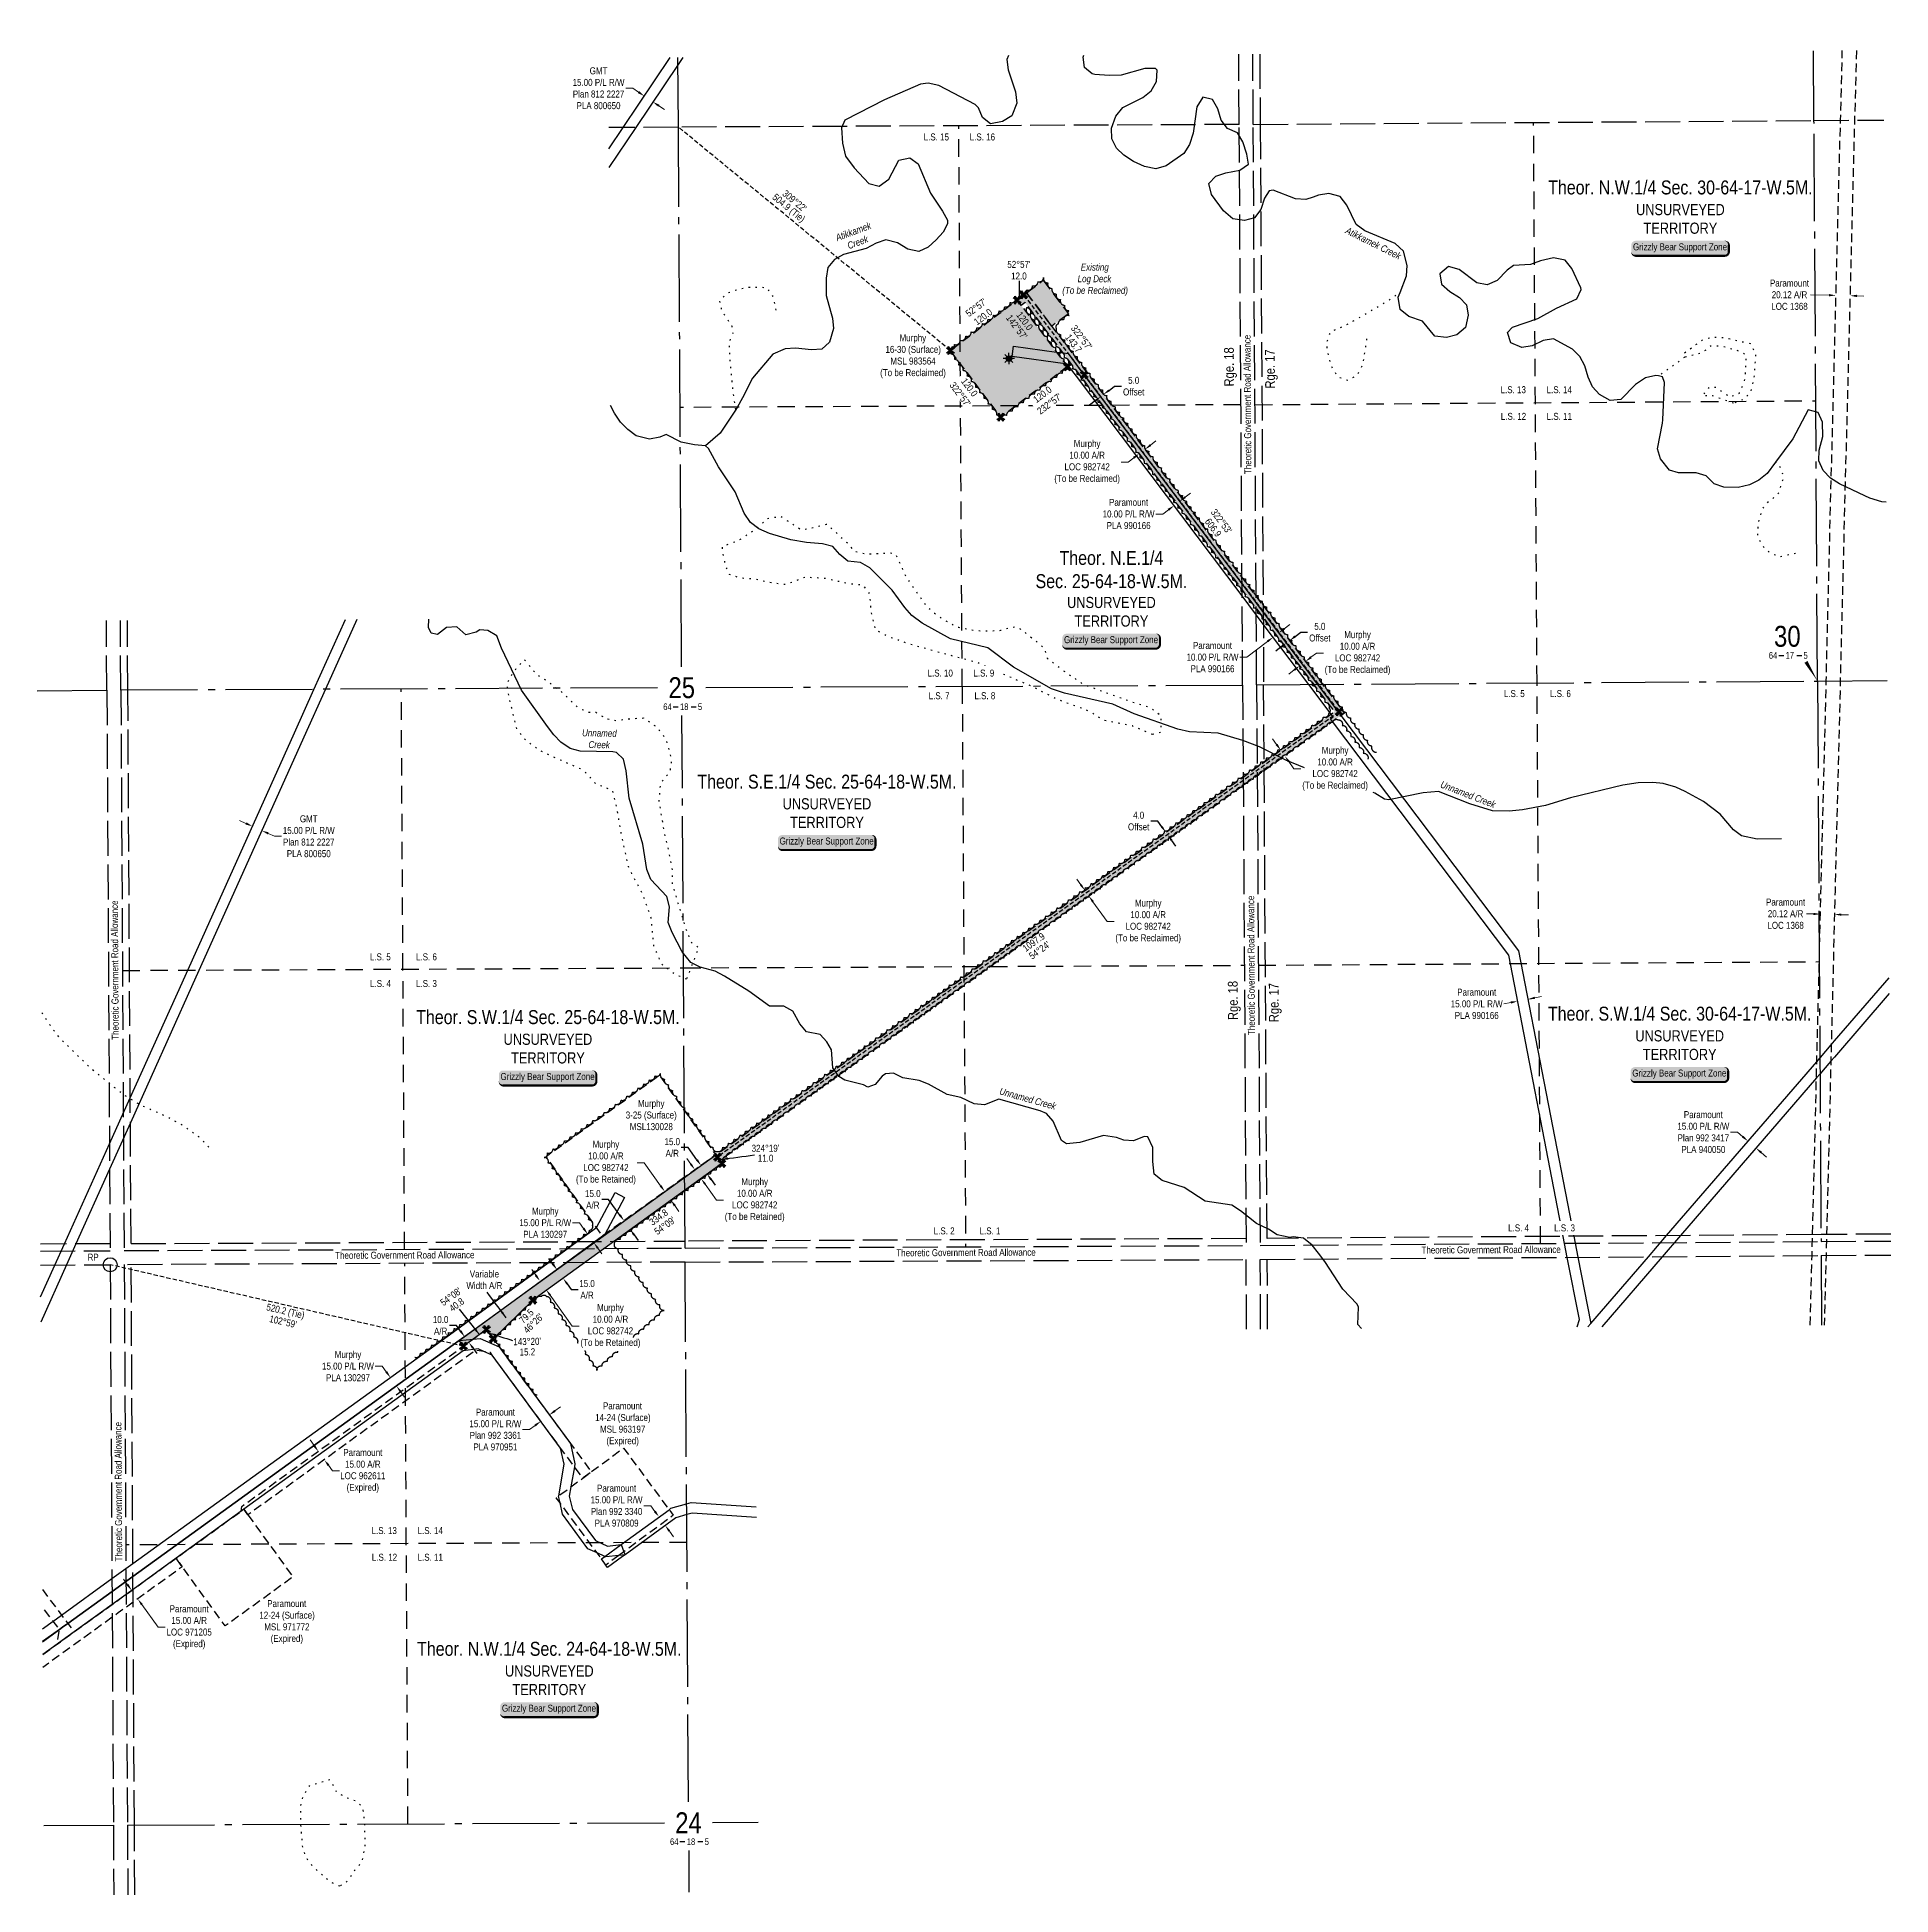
# Model space of a CAD drawing. Extents: x 523495 to 531391, y 6044967 to 6051115.
# Drawn here: x 525932 to 528592, y 6044967 to 6047633 of the extents above; entities that cross this region are included whole.
import ezdxf
from ezdxf.enums import TextEntityAlignment as Align

# ---------------------------------------------------------------- set-up
doc = ezdxf.new("R2010")
doc.units = 0
doc.header["$LTSCALE"] = 5
doc.header["$PDSIZE"] = 0.5
for name, pattern in [('0', [1, 1, 0]), ('foc-ACCESSROAD', [3.75, 2.5, -1.25]), ('foc-LSD', [8, 5, -3]), ('foc-QUARTERLINE', [33, 25, -3, 2, -3]), ('foc-TIELINE', [1.875, 1.25, -0.625]), ('foc-UNSURVEYED', [12.5, 10, -2.5]), ('foc-WHEELTRACKS', [2, 0.4, -1.6]), ('HIDDEN2', [4.7625, 3.175, -1.5875])]:
    doc.linetypes.add(name, pattern=pattern)
doc.layers.get('Defpoints').update_dxf_attribs({"color": 9})
for name, color, linetype in [('10', 1, 'Continuous'), ('35', 37, 'Continuous'), ('9', 3, 'Continuous'), ('AS-WILDLIFE-BLOCK', 131, 'Continuous'), ('C-AR', 13, 'foc-ACCESSROAD'), ('C-RW', 13, 'Continuous'), ('C-SYMBOL', 7, 'Continuous'), ('C-WS', 13, 'foc-ACCESSROAD'), ('C-WS-S', 8, 'Continuous'), ('D-TXT', 6, 'Continuous'), ('F-AR', 190, 'foc-ACCESSROAD'), ('F-RW', 190, 'Continuous'), ('F-WS', 190, 'foc-ACCESSROAD'), ('L-BD', 7, 'Continuous'), ('L-BD1', 253, 'Continuous'), ('L-MON', 1, 'Continuous'), ('L-QSEC', 8, 'foc-QUARTERLINE'), ('L-ROAD-T', 7, 'Continuous'), ('L-SECLBL', 7, 'Continuous'), ('L-SECTION-LSD', 7, 'foc-LSD'), ('L-TIE', 7, 'foc-TIELINE'), ('L-UNS-T', 3, 'Continuous'), ('L-USEC', 7, 'foc-UNSURVEYED'), ('P-PROPOSED', 10, 'Continuous'), ('P-PROPOSED-H', 21, 'Continuous'), ('P-TXT', 4, 'Continuous'), ('P-WORKAREA-H', 111, 'Continuous'), ('T-BUSH', 110, '0'), ('T-CREEK', 160, 'Continuous'), ('T-EXISTING RTF', 220, 'HIDDEN2'), ('T-EXISTING RTF-T', 220, 'Continuous'), ('T-WATER-P3', 160, 'foc-WHEELTRACKS'), ('T-WATER-T', 170, 'Continuous')]:
    doc.layers.add(name, color=color, linetype=linetype)
for name, color, linetype, lineweight in [('C-AR-T', 13, 'Continuous', 9), ('C-RW-T', 13, 'Continuous', 9), ('C-WS-T', 13, 'Continuous', 9), ('F-AR-T', 190, 'Continuous', 9), ('F-RW-T', 190, 'Continuous', 9), ('F-WS-T', 190, 'Continuous', 9)]:
    doc.layers.add(name, color=color, linetype=linetype, lineweight=lineweight)
doc.styles.add('100L', font='ARIALN.TTF', dxfattribs={"height": 11})
doc.styles.add('175L', font='ARIALN.TTF', dxfattribs={"height": 20})
doc.styles.add('80', font='ARIALN.TTF', dxfattribs={"height": 10})
doc.styles.add('80CG', font='ARIALN.TTF', dxfattribs={"height": 10})
doc.styles.add('80L', font='ARIALN.TTF', dxfattribs={"height": 10})
doc.styles.add('foc-LtypeFont', font='ARIALN.TTF', dxfattribs={"height": 7.35})
doc.styles.add('SIMPLEX', font='ARIALN.TTF')
doc.linetypes.add('foc-TOPO-flowdirection-NOLINE', pattern='A,0,[">",foc-LtypeFont,S=0.3,R=0,X=0,Y=-0.945],-20,[">",foc-LtypeFont,S=0.3,R=0,X=0,Y=-0.945],0', length=20)
doc.dimstyles.new('Compass 5 000', dxfattribs={"dimscale": 5, "dimtxt": 9, "dimasz": 2, "dimexe": 0.2, "dimexo": 0.0625, "dimgap": 0.5, "dimtad": 0, "dimtih": 1, "dimtoh": 1, "dimzin": 0, "dimdsep": 46, "dimtxsty": '80CG', "dimcen": 0.1, "dimse1": 1, "dimse2": 1, "dimclrd": 256, "dimclrt": 256, "dimaunit": 1, "dimadec": 4, "dimazin": 0, "dimtfac": 0.06, "dimtofl": 0, "dimtmove": 0, "dimatfit": 1, "dimfxl": 0.2, "dimtolj": 1, "dimtzin": 0, "dimlwd": -1, "dimarcsym": 0})

msp = doc.modelspace()

# ---------------------------------------------------------------- texts
at = {"layer": 'C-SYMBOL', "color": 3, "style": '175L'}
for s, p in [('Theor. N.W.1/4 Sec. 30-64-17-W.5M.', (528289.542, 6047401.301)), ('Theor. S.E.1/4 Sec. 25-64-18-W.5M.', (527064.971, 6046548.698)), ('Theor. S.W.1/4 Sec. 30-64-17-W.5M.', (528288.542, 6046215.766)), ('Theor. S.W.1/4 Sec. 25-64-18-W.5M.', (526664.576, 6046210.817)), ('Theor. N.W.1/4 Sec. 24-64-18-W.5M.', (526666.566, 6045304.404))]:
    msp.add_text(s, height=20, dxfattribs=at).set_placement(p, align=Align.BOTTOM_CENTER)
at = {"layer": 'C-SYMBOL', "color": 3, "insert": (527473.132, 6046895.683), "char_height": 20, "width": 373.12415, "attachment_point": 2, "style": '175L'}
msp.add_mtext('Theor. N.E.1/4\\PSec. 25-64-18-W.5M.', dxfattribs=at)
at = {"layer": 'C-WS', "insert": (526772.772, 6046108.002), "char_height": 10, "attachment_point": 1, "style": '80L'}
msp.add_mtext_dynamic_manual_height_columns('\\pi20.875;Murphy\\P\\pi3.4641;3-25 (Surface)\\P\\pi9.2928;MSL130028', width=78.99495, gutter_width=50, heights=[0], dxfattribs=at)
at = {"layer": 'D-TXT', "color": 3, "char_height": 14, "attachment_point": 1, "rotation": 90.351667, "style": '80L'}
for s, width, insert in [('Rge. 18', 73.75526, (527635.03, 6047131.706)), ('Rge. 17', 63.86109, (527693.77, 6047128.682)), ('Rge. 18', 73.75526, (527640.584, 6046222.549)), ('Rge. 17', 63.86109, (527699.323, 6046219.524))]:
    msp.add_mtext_dynamic_manual_height_columns(s, width=width, gutter_width=47.5, heights=[0], dxfattribs=dict(at, insert=insert))
at = {"layer": 'F-WS-T', "char_height": 10, "attachment_point": 1, "style": '80L'}
for s, insert in [('\\pi11.953;Paramount\\P\\pi0.66392;14-24 (Surface)\\P\\pi7.7137;MSL 963197\\P\\pi16.957;(Expired)', (526731.645, 6045673.981)), ('\\pi11.953;Paramount\\P\\pi0.66392;12-24 (Surface)\\P\\pi7.7444;MSL 971772\\P\\pi16.957;(Expired)', (526249.794, 6045390.304))]:
    msp.add_mtext_dynamic_manual_height_columns(s, width=78.99495, gutter_width=50, heights=[0], dxfattribs=dict(at, insert=insert))
at = {"layer": 'L-BD', "style": '80L'}
for s, p in [("142°57'", (527337.247, 6047217.047)), ('120.0', (527348.62, 6047225.632))]:
    msp.add_text(s, height=10, rotation=307.0473, dxfattribs=at).set_placement(p, align=Align.MIDDLE)
at = {"layer": 'L-BD1', "style": '80L'}
for s, rotation, p in [("309°22'", 320.6207, (527018.541, 6047397.991)), ('504.9 (Tie)', 320.6207, (527009.5, 6047386.976)), ('143.7', 307.0578, (527418.879, 6047193.498)), ("322°57'", 307.0578, (527430.251, 6047202.085)), ('606.9', 307.1106, (527619.15, 6046929.212)), ("322°53'", 307.1106, (527631.112, 6046938.262)), ('1097.9', 35.625, (527361.616, 6046334.44)), ("54°24'", 35.625, (527369.916, 6046322.857)), ('334.8', 35.8421, (526823.354, 6045939.73)), ("54°09'", 35.8421, (526832.137, 6045927.57)), ('520.2 (Tie)', 347.0154, (526287.725, 6045803.802)), ("54°08'", 36.0529, (526525.198, 6045825.717)), ('40.8', 36.0529, (526533.585, 6045814.196)), ("102°59'", 347.0154, (526284.523, 6045789.917)), ('79.5', 44.2532, (526633.684, 6045797.7)), ("46°26'", 44.2532, (526643.628, 6045787.493)), ("143°20'", 1.106044, (526634.806, 6045761.401)), ('15.2', 1.106044, (526635.096, 6045746.403))]:
    msp.add_text(s, height=10, rotation=rotation, dxfattribs=at).set_placement(p, align=Align.MIDDLE)
for s, p in [("324°19'", (526976.689, 6046038.658)), ('11.0', (526976.852, 6046024.409))]:
    msp.add_text(s, height=10, dxfattribs=at).set_placement(p, align=Align.MIDDLE)
at = {"layer": 'L-BD1', "insert": (527340.39, 6047311.868), "char_height": 10, "width": 46.74492, "attachment_point": 2, "style": '80L'}
msp.add_mtext("52°57' 12.0", dxfattribs=at)
at = {"layer": 'L-BD1', "insert": (527275.863, 6047249.003), "char_height": 10, "width": 32.80123, "attachment_point": 2, "rotation": 37.0444, "style": '80L'}
msp.add_mtext("52°57' 120.0", dxfattribs=at)
at = {"layer": 'L-ROAD-T', "style": '80L'}
for rotation, p in [(90.351624, (527668.359, 6047105.854)), (90.351624, (527673.529, 6046301.042)), (90.351624, (526043.118, 6046294.196)), (0.261134, (527264.479, 6045889.014)), (0.261134, (528017.987, 6045893.04)), (0.261134, (526459.175, 6045885.345)), (90.351624, (526048.149, 6045545.889))]:
    msp.add_text('Theoretic Government Road Allowance', height=10, rotation=rotation, dxfattribs=at).set_placement(p, align=Align.MIDDLE_CENTER)
at = {"layer": 'L-UNS-T', "color": 3, "char_height": 16, "attachment_point": 5, "style": '80L'}
for insert in [(528289.542, 6047372.044), (527473.132, 6046808.359), (527064.971, 6046519.441), (526664.576, 6046181.56), (528288.542, 6046186.509), (526666.566, 6045275.147)]:
    msp.add_mtext_dynamic_manual_height_columns('UNSURVEYED TERRITORY', width=126.41375, gutter_width=47.5, heights=[0], dxfattribs=dict(at, insert=insert))
at = {"layer": 'P-TXT', "insert": (526547.456, 6045863.3), "char_height": 10, "attachment_point": 1, "style": '80L'}
msp.add_mtext_dynamic_manual_height_columns('\\pi5.0159;Variable\\P\\pi0.12844;Width A/R', width=51.50518, gutter_width=50, heights=[0], dxfattribs=at)
at = {"layer": 'T-EXISTING RTF-T', "insert": (527402.155, 6047307.951), "char_height": 10, "attachment_point": 1, "style": '80L'}
msp.add_mtext_dynamic_manual_height_columns('\\pi27.062;{\\fArial Narrow|b0|i1|c0|p34;Existing\\P\\pi22.519;Log Deck\\P\\pi0.53431;(To be Reclaimed)}', width=93.66071, gutter_width=50, heights=[0], dxfattribs=at)
at = {"layer": 'T-WATER-T', "char_height": 10, "attachment_point": 1, "style": '80L'}
for s, width, insert, rotation in [('\\pi0.05;{\\fArial Narrow|b0|i1|c0|p34;Atikkamek\\P\\pi11.714;Creek}', 53.55157, (527076.276, 6047349.46), 20.472975), ('{\\fArial Narrow|b0|i1|c0|p34;Atikkamek Creek}', 87.28963, (527812.413, 6047360.88), 333.624098), ('\\pi0.60593;{\\fArial Narrow|b0|i1|c0|p34;Unnamed\\P\\pi10.101;Creek}', 50.3251, (526713.115, 6046639.817), 359.003272), ('{\\fArial Narrow|b0|i1|c0|p34;Unnamed Creek}', 87.28963, (527947.829, 6046566.12), 338.697849), ('{\\fArial Narrow|b0|i1|c0|p34;Unnamed Creek}', 87.28963, (527314.327, 6046125.857), 344.336311)]:
    msp.add_mtext_dynamic_manual_height_columns(s, width=width, gutter_width=50, heights=[0], dxfattribs=dict(at, insert=insert, rotation=rotation))

# ---------------------------------------------------------------- blocks, each defined once
blk = doc.blocks.new('*D369')
at = {"layer": 'Defpoints', "color": 0, "transparency": 16777216}
for p in [(528386.7, 6046048.7), (528387.5, 6046049.7), (528398.8, 6046040)]:
    blk.add_point(p, dxfattribs=at)
at = {"layer": 'F-RW-T', "transparency": 16777216}
for p, q in [((528371.5, 6046061.8), (528361.5, 6046061.8)), ((528379.1, 6046055.2), (528371.5, 6046061.8)), ((528405.5, 6046032.4), (528413.1, 6046025.9))]:
    blk.add_line(p, q, dxfattribs=at)
for points in [[(528380.2, 6046056.5), (528378, 6046054), (528386.7, 6046048.7)], [(528406.6, 6046033.7), (528404.4, 6046031.2), (528397.9, 6046039)]]:
    blk.add_solid(points, dxfattribs=at)
at = {"layer": 'F-RW-T', "transparency": 16777216, "insert": (528322.5, 6046061.8), "char_height": 10, "attachment_point": 5, "style": '80CG'}
blk.add_mtext('\\A1;Paramount\\P15.00 P/L R/W\\PPlan 992 3417\\PPLA 940050 ', dxfattribs=at)
blk = doc.blocks.new('*D370')
at = {"layer": 'Defpoints', "color": 0, "transparency": 16777216}
for p in [(528056, 6046249.6), (528056.7, 6046245.7), (528071.5, 6046248.5)]:
    blk.add_point(p, dxfattribs=at)
at = {"layer": 'F-RW-T', "transparency": 16777216}
for p, q in [((528046.2, 6046247.7), (528036.4, 6046245.8)), ((528080.5, 6046254.4), (528090.3, 6046256.3))]:
    blk.add_line(p, q, dxfattribs=at)
for points in [[(528045.9, 6046249.3), (528046.5, 6046246.1), (528056, 6046249.6)], [(528080.2, 6046256), (528080.8, 6046252.7), (528070.7, 6046252.4)]]:
    blk.add_solid(points, dxfattribs=at)
at = {"layer": 'F-RW-T', "transparency": 16777216, "insert": (527997.3, 6046245.8), "char_height": 10, "attachment_point": 5, "style": '80CG'}
blk.add_mtext('\\A1;Paramount\\P15.00 P/L R/W\\PPLA 990166', dxfattribs=at)
blk = doc.blocks.new('*D371')
at = {"layer": 'Defpoints', "color": 0, "transparency": 16777216}
for p in [(527562.9, 6046960.7), (527572.3, 6046948.3), (527580.3, 6046954.3)]:
    blk.add_point(p, dxfattribs=at)
at = {"layer": 'F-RW-T', "transparency": 16777216}
for p, q in [((527578.9, 6046972.8), (527586.8, 6046978.8)), ((527546.9, 6046948.7), (527536.9, 6046948.7)), ((527554.9, 6046954.7), (527546.9, 6046948.7))]:
    blk.add_line(p, q, dxfattribs=at)
for points in [[(527553.9, 6046956.1), (527555.9, 6046953.4), (527562.9, 6046960.7)], [(527577.9, 6046974.1), (527579.9, 6046971.5), (527570.9, 6046966.8)]]:
    blk.add_solid(points, dxfattribs=at)
at = {"layer": 'F-RW-T', "transparency": 16777216, "insert": (527497.8, 6046948.7), "char_height": 10, "attachment_point": 5, "style": '80CG'}
blk.add_mtext('\\A1;Paramount\\P10.00 P/L R/W\\PPLA 990166', dxfattribs=at)
blk = doc.blocks.new('*D372')
at = {"layer": 'Defpoints', "color": 0, "transparency": 16777216}
for p in [(527705.3, 6046772), (527731.8, 6046736.8), (527739.8, 6046742.8)]:
    blk.add_point(p, dxfattribs=at)
at = {"layer": 'F-RW-T', "transparency": 16777216}
for p, q in [((527721.2, 6046784), (527729.2, 6046790.1)), ((527697.3, 6046766), (527667.3, 6046743.3)), ((527667.3, 6046743.3), (527657.3, 6046743.3))]:
    blk.add_line(p, q, dxfattribs=at)
for points in [[(527720.2, 6046785.4), (527722.2, 6046782.7), (527713.2, 6046778)], [(527696.3, 6046767.3), (527698.3, 6046764.6), (527705.3, 6046772)]]:
    blk.add_solid(points, dxfattribs=at)
at = {"layer": 'F-RW-T', "transparency": 16777216, "insert": (527618.2, 6046743.3), "char_height": 10, "attachment_point": 5, "style": '80CG'}
blk.add_mtext('\\A1;Paramount\\P10.00 P/L R/W\\PPLA 990166', dxfattribs=at)
blk = doc.blocks.new('*D373')
at = {"layer": 'Defpoints', "color": 0, "transparency": 16777216}
for p in [(526242, 6046504.1), (526254.1, 6046494.5), (526255.6, 6046497.9)]:
    blk.add_point(p, dxfattribs=at)
at = {"layer": 'F-RW-T', "transparency": 16777216}
for p, q in [((526231.3, 6046504.8), (526222.2, 6046508.9)), ((526263.2, 6046490.4), (526272.4, 6046486.3)), ((526272.4, 6046486.3), (526282.4, 6046486.3))]:
    blk.add_line(p, q, dxfattribs=at)
for points in [[(526232, 6046506.3), (526230.6, 6046503.2), (526240.4, 6046500.7)], [(526263.9, 6046491.9), (526262.6, 6046488.9), (526254.1, 6046494.5)]]:
    blk.add_solid(points, dxfattribs=at)
at = {"layer": 'F-RW-T', "transparency": 16777216, "insert": (526321.4, 6046486.3), "char_height": 10, "attachment_point": 5, "style": '80CG'}
blk.add_mtext('\\A1;GMT\\P15.00 P/L R/W\\PPlan 812 2227\\PPLA 800650', dxfattribs=at)
blk = doc.blocks.new('*D374')
at = {"layer": 'Defpoints', "color": 0, "transparency": 16777216}
for p in [(526832.9, 6045497.5), (526788.7, 6045483.8), (526797.5, 6045471.7)]:
    blk.add_point(p, dxfattribs=at)
at = {"layer": 'F-RW-T', "transparency": 16777216}
for p, q in [((526812.2, 6045525.8), (526802.2, 6045525.8)), ((526818.2, 6045517.6), (526812.2, 6045525.8)), ((526838.8, 6045489.4), (526844.6, 6045481.3))]:
    blk.add_line(p, q, dxfattribs=at)
for points in [[(526819.5, 6045518.6), (526816.8, 6045516.6), (526824.1, 6045509.5)], [(526840.1, 6045490.4), (526837.4, 6045488.4), (526832.9, 6045497.5)]]:
    blk.add_solid(points, dxfattribs=at)
at = {"layer": 'F-RW-T', "transparency": 16777216, "insert": (526763.1, 6045525.8), "char_height": 10, "attachment_point": 5, "style": '80CG'}
blk.add_mtext('\\A1;Paramount\\P15.00 P/L R/W\\PPlan 992 3340\\PPLA 970809', dxfattribs=at)
blk = doc.blocks.new('*D375')
at = {"layer": 'Defpoints', "color": 0, "transparency": 16777216}
for p in [(526649.5, 6045653.6), (526661.7, 6045662.6), (526654.4, 6045646.9)]:
    blk.add_point(p, dxfattribs=at)
at = {"layer": 'F-RW-T', "transparency": 16777216}
for p, q in [((526674.7, 6045661.8), (526682.8, 6045667.7)), ((526638.3, 6045635), (526628.3, 6045635)), ((526646.4, 6045640.9), (526638.3, 6045635))]:
    blk.add_line(p, q, dxfattribs=at)
for points in [[(526673.7, 6045663.1), (526675.7, 6045660.4), (526666.6, 6045655.9)], [(526645.4, 6045642.3), (526647.4, 6045639.6), (526654.4, 6045646.9)]]:
    blk.add_solid(points, dxfattribs=at)
at = {"layer": 'F-RW-T', "transparency": 16777216, "insert": (526589.2, 6045635), "char_height": 10, "attachment_point": 5, "style": '80CG'}
blk.add_mtext('\\A1;Paramount\\P15.00 P/L R/W\\PPlan 992 3361\\PPLA 970951', dxfattribs=at)
blk = doc.blocks.new('*D376')
at = {"layer": 'Defpoints', "color": 0, "transparency": 16777216}
for p in [(526381.8, 6045637.8), (526390.6, 6045625.7), (526343.7, 6045591.8)]:
    blk.add_point(p, dxfattribs=at)
at = {"layer": 'F-AR-T', "transparency": 16777216}
for p, q in [((526329.1, 6045612.1), (526323.2, 6045620.2)), ((526349.6, 6045583.7), (526355.5, 6045575.6)), ((526355.5, 6045575.6), (526365.5, 6045575.6))]:
    blk.add_line(p, q, dxfattribs=at)
for points in [[(526330.4, 6045613), (526327.7, 6045611.1), (526334.9, 6045604)], [(526350.9, 6045584.7), (526348.2, 6045582.7), (526343.7, 6045591.8)]]:
    blk.add_solid(points, dxfattribs=at)
at = {"layer": 'F-AR-T', "transparency": 16777216, "insert": (526399, 6045575.6), "char_height": 10, "attachment_point": 5, "style": '80CG'}
blk.add_mtext('\\A1;Paramount\\P15.00 A/R\\PLOC 962611\\P(Expired)', dxfattribs=at)
blk = doc.blocks.new('*D377')
at = {"layer": 'C-RW-T', "transparency": 16777216}
for p, q in [((526426.8, 6045726), (526416.8, 6045726)), ((526432.6, 6045717.8), (526426.8, 6045726)), ((526453.1, 6045689.5), (526459, 6045681.4))]:
    blk.add_line(p, q, dxfattribs=at)
for points in [[(526434, 6045718.8), (526431.3, 6045716.9), (526438.5, 6045709.7)], [(526454.5, 6045690.4), (526451.8, 6045688.5), (526447.3, 6045697.6)]]:
    blk.add_solid(points, dxfattribs=at)
at = {"layer": 'Defpoints', "color": 0, "transparency": 16777216}
for p in [(526435.7, 6045707.7), (526438.5, 6045709.7), (526444.4, 6045695.5)]:
    blk.add_point(p, dxfattribs=at)
at = {"layer": 'C-RW-T', "transparency": 16777216, "insert": (526377.7, 6045726), "char_height": 10, "attachment_point": 5, "style": '80CG'}
blk.add_mtext('\\A1;Murphy\\P15.00 P/L R/W\\PPLA 130297', dxfattribs=at)
blk = doc.blocks.new('*D378')
at = {"layer": 'Defpoints', "color": 0, "transparency": 16777216}
for p in [(526076, 6045392.1), (526077.7, 6045411.8), (526086.4, 6045399.6)]:
    blk.add_point(p, dxfattribs=at)
at = {"layer": 'F-AR-T', "transparency": 16777216}
for p, q in [((526061.3, 6045412.4), (526055.5, 6045420.5)), ((526081.8, 6045384), (526105.5, 6045351.3)), ((526105.5, 6045351.3), (526115.5, 6045351.3))]:
    blk.add_line(p, q, dxfattribs=at)
for points in [[(526062.7, 6045413.3), (526060, 6045411.4), (526067.2, 6045404.3)], [(526083.2, 6045385), (526080.5, 6045383), (526076, 6045392.1)]]:
    blk.add_solid(points, dxfattribs=at)
at = {"layer": 'F-AR-T', "transparency": 16777216, "insert": (526149.8, 6045351.3), "char_height": 10, "attachment_point": 5, "style": '80CG'}
blk.add_mtext('\\A1;Paramount\\P15.00 A/R\\PLOC 971205\\P(Expired)', dxfattribs=at)
blk = doc.blocks.new('*D379')
at = {"layer": 'C-RW-T', "transparency": 16777216}
for p, q in [((526709.8, 6045931.8), (526699.8, 6045931.8)), ((526715.7, 6045923.7), (526709.8, 6045931.8)), ((526736.2, 6045895.3), (526742, 6045887.2))]:
    blk.add_line(p, q, dxfattribs=at)
for points in [[(526717, 6045924.6), (526714.3, 6045922.7), (526721.5, 6045915.6)], [(526737.5, 6045896.3), (526734.8, 6045894.3), (526730.3, 6045903.4)]]:
    blk.add_solid(points, dxfattribs=at)
at = {"layer": 'Defpoints', "color": 0, "transparency": 16777216}
for p in [(526718.7, 6045913.5), (526721.5, 6045915.6), (526727.5, 6045901.3)]:
    blk.add_point(p, dxfattribs=at)
at = {"layer": 'C-RW-T', "transparency": 16777216, "insert": (526660.7, 6045931.8), "char_height": 10, "attachment_point": 5, "style": '80CG'}
blk.add_mtext('\\A1;Murphy\\P15.00 P/L R/W\\PPLA 130297', dxfattribs=at)
blk = doc.blocks.new('*D380')
at = {"layer": 'Defpoints', "color": 0, "transparency": 16777216}
for p in [(528490.5, 6046374.6), (528490.3, 6046366.5), (528510.5, 6046366)]:
    blk.add_point(p, dxfattribs=at)
at = {"layer": 'F-AR-T', "transparency": 16777216}
for p, q in [((528480.5, 6046374.8), (528470.5, 6046375.1)), ((528520.7, 6046373.8), (528530.6, 6046373.6))]:
    blk.add_line(p, q, dxfattribs=at)
for points in [[(528480.6, 6046376.5), (528480.5, 6046373.2), (528490.5, 6046374.6)], [(528520.7, 6046375.5), (528520.6, 6046372.2), (528510.7, 6046374.1)]]:
    blk.add_solid(points, dxfattribs=at)
at = {"layer": 'F-AR-T', "transparency": 16777216, "insert": (528440.5, 6046375.1), "char_height": 10, "attachment_point": 5, "style": '80CG'}
blk.add_mtext('\\A1;Paramount\\P20.12 A/R\\PLOC 1368', dxfattribs=at)
blk = doc.blocks.new('*D381')
at = {"layer": 'Defpoints', "color": 0, "transparency": 16777216}
for p in [(528512.7, 6047256.2), (528512.8, 6047262.4), (528532.8, 6047255.7)]:
    blk.add_point(p, dxfattribs=at)
at = {"layer": 'F-AR-T', "transparency": 16777216}
for p, q in [((528502.8, 6047262.7), (528476.2, 6047263.3)), ((528543, 6047261.7), (528553, 6047261.4))]:
    blk.add_line(p, q, dxfattribs=at)
for points in [[(528502.9, 6047264.3), (528502.8, 6047261), (528512.8, 6047262.4)], [(528543, 6047263.3), (528542.9, 6047260), (528533, 6047261.9)]]:
    blk.add_solid(points, dxfattribs=at)
at = {"layer": 'F-AR-T', "transparency": 16777216, "insert": (528446.1, 6047263.3), "char_height": 10, "attachment_point": 5, "style": '80CG'}
blk.add_mtext('\\A1;Paramount\\P20.12 A/R\\PLOC 1368', dxfattribs=at)
blk = doc.blocks.new('L-SECLBL')
at = {"layer": '9', "color": 7}
for p, q in [((-5.1, -27.8), (-12.3, -27.8)), ((20.7, -27.8), (13.5, -27.8))]:
    blk.add_line(p, q, dxfattribs=at)
at = {"layer": '10', "color": 2, "style": 'SIMPLEX'}
blk.add_attdef('SEC', text='', height=30, dxfattribs=at).set_placement((0, 0), align=Align.MIDDLE)
at = {"layer": '10', "color": 5, "style": '80L'}
blk.add_attdef('TWP', text='', height=9.5, dxfattribs=at).set_placement((-14.4, -27.4), align=Align.MIDDLE_RIGHT)
blk.add_attdef('RGE', text='', height=9.5, dxfattribs=at).set_placement((3.6, -27.4), align=Align.MIDDLE_CENTER)
blk.add_attdef('MER', text='', height=9.5, dxfattribs=at).set_placement((23.2, -27.4), align=Align.MIDDLE_LEFT)
blk = doc.blocks.new('*D385')
at = {"layer": 'C-AR-T', "transparency": 16777216}
for p, q in [((527529.1, 6047047.4), (527537.1, 6047053.5)), ((527497.2, 6047023.3), (527487.2, 6047023.3)), ((527505.2, 6047029.3), (527497.2, 6047023.3))]:
    blk.add_line(p, q, dxfattribs=at)
for points in [[(527528.1, 6047048.8), (527530.1, 6047046.1), (527521.1, 6047041.4)], [(527504.2, 6047030.7), (527506.2, 6047028), (527513.2, 6047035.4)]]:
    blk.add_solid(points, dxfattribs=at)
at = {"layer": 'Defpoints', "color": 0, "transparency": 16777216}
for p in [(527519, 6047044.2), (527511, 6047038.2), (527513.2, 6047035.4)]:
    blk.add_point(p, dxfattribs=at)
at = {"layer": 'C-AR-T', "transparency": 16777216, "insert": (527438.3, 6047023.3), "char_height": 10, "attachment_point": 5, "style": '80CG'}
blk.add_mtext('\\A1;Murphy\\P10.00 A/R\\PLOC 982742\\P(To be Reclaimed)', dxfattribs=at)
blk = doc.blocks.new('*D387')
at = {"layer": 'C-AR-T', "transparency": 16777216}
for p, q in [((527429.2, 6046416.6), (527423.4, 6046424.7)), ((527446.7, 6046392.3), (527467, 6046364)), ((527467, 6046364), (527477, 6046364))]:
    blk.add_line(p, q, dxfattribs=at)
for points in [[(527430.6, 6046417.6), (527427.9, 6046415.6), (527435.1, 6046408.5)], [(527448, 6046393.3), (527445.3, 6046391.3), (527440.8, 6046400.4)]]:
    blk.add_solid(points, dxfattribs=at)
at = {"layer": 'Defpoints', "color": 0, "transparency": 16777216}
for p in [(527440.8, 6046400.4), (527445.9, 6046416.2), (527451.6, 6046408.2)]:
    blk.add_point(p, dxfattribs=at)
at = {"layer": 'C-AR-T', "transparency": 16777216, "insert": (527525.9, 6046364), "char_height": 10, "attachment_point": 5, "style": '80CG'}
blk.add_mtext('\\A1;Murphy\\P10.00 A/R\\PLOC 982742\\P(To be Reclaimed)', dxfattribs=at)
blk = doc.blocks.new('*U390')
h = blk.add_hatch(color=255)
edge = h.paths.add_edge_path()
edge.add_line((-64, -11.5), (64, -11.5))
edge.add_arc((64, -5.5), 6, 270, 360)
edge.add_line((70, -5.5), (70, 4))
edge.add_arc((64, 4), 6, 0, 90)
edge.add_line((64, 10), (-64, 10))
edge.add_arc((-64, 4), 6, 90, 180)
edge.add_line((-70, 4), (-70, -5.5))
edge.add_arc((-64, -5.5), 6, 180, 270)
at = {"color": 131, "flags": 128}
blk.add_lwpolyline([(-64, -11.5, 3, 3, 0), (64, -11.5, 3, 3, 0.414214), (70, -5.5, 3, 3, 0), (70, 4, 3, 0, 0.414214), (64, 10, 0, 0, 0), (-64, 10, 0, 0, 0.414214), (-70, 4, 0, 0, 0), (-70, -5.5, 0, 3, 0.414214)], format="xyseb", close=True, dxfattribs=at)
at = {"color": 131, "style": '80'}
blk.add_attdef('ENTER_TEXT_001', (-36, -5), '', height=10, dxfattribs=at)
blk = doc.blocks.new('*D391')
at = {"layer": 'C-AR-T', "transparency": 16777216}
for p, q in [((526869.6, 6046015.7), (526863.8, 6046023.9)), ((526890, 6045987.3), (526906.6, 6045964.2)), ((526906.6, 6045964.2), (526916.6, 6045964.2))]:
    blk.add_line(p, q, dxfattribs=at)
for points in [[(526871, 6046016.7), (526868.3, 6046014.8), (526875.5, 6046007.6)], [(526891.4, 6045988.3), (526888.7, 6045986.3), (526884.2, 6045995.4)]]:
    blk.add_solid(points, dxfattribs=at)
at = {"layer": 'Defpoints', "color": 0, "transparency": 16777216}
for p in [(526871.7, 6046004.9), (526880.5, 6045992.8), (526884.2, 6045995.4)]:
    blk.add_point(p, dxfattribs=at)
at = {"layer": 'C-AR-T', "transparency": 16777216, "insert": (526961.3, 6045964.2), "char_height": 10, "attachment_point": 5, "style": '80CG'}
blk.add_mtext('\\A1;Murphy\\P10.00 A/R\\PLOC 982742\\P(To be Retained)', dxfattribs=at)
blk = doc.blocks.new('*D392')
at = {"layer": 'C-AR-T', "transparency": 16777216}
for p, q in [((526647.2, 6045856.4), (526641.4, 6045864.5)), ((526667.6, 6045827.9), (526699.5, 6045783.5)), ((526699.5, 6045783.5), (526709.5, 6045783.5))]:
    blk.add_line(p, q, dxfattribs=at)
for points in [[(526648.6, 6045857.4), (526645.9, 6045855.4), (526653.1, 6045848.3)], [(526669, 6045828.9), (526666.3, 6045827), (526661.8, 6045836.1)]]:
    blk.add_solid(points, dxfattribs=at)
at = {"layer": 'Defpoints', "color": 0, "transparency": 16777216}
for p in [(526649.8, 6045845.9), (526658.6, 6045833.8), (526661.8, 6045836.1)]:
    blk.add_point(p, dxfattribs=at)
at = {"layer": 'C-AR-T', "transparency": 16777216, "insert": (526754.3, 6045783.5), "char_height": 10, "attachment_point": 5, "style": '80CG'}
blk.add_mtext('\\A1;Murphy\\P10.00 A/R\\PLOC 982742\\P(To be Retained)', dxfattribs=at)
blk = doc.blocks.new('GAS')
h = blk.add_hatch(color=255)
h.dxf.hatch_style = 1
edge = h.paths.add_edge_path()
edge.add_arc((0, 0), 0.9, 0, 360)
for p, q in [((-0.81, 0), (-1.62, 0)), ((-0.57, 0.57), (-1.14, 1.14)), ((0, 0.81), (0, 1.62)), ((0.57, 0.57), (1.14, 1.14)), ((1.62, 0), (0.81, 0)), ((-0.57, -0.57), (-1.14, -1.14)), ((0, -0.81), (0, -1.62)), ((1.14, -1.14), (0.57, -0.57))]:
    blk.add_line(p, q)
blk.add_circle((0, 0), 0.8)
blk = doc.blocks.new('TEMP')
h = blk.add_hatch(color=255)
h.dxf.hatch_style = 1
h.paths.add_polyline_path([(0, 0.25), (-0.67, 1.15), (-0.67, 0.67), (-1.15, 0.67), (-0.25, 0), (-1.15, -0.67), (-0.67, -0.67), (-0.67, -1.15), (0, -0.25), (0.67, -1.15), (0.67, -0.67), (1.15, -0.67), (0.25, 0), (1.15, 0.67), (0.67, 0.67), (0.67, 1.15)])
h.paths.add_polyline_path([(0.57, 0.85), (0.57, 0.57), (0.85, 0.57), (0.08, 0), (0.85, -0.57), (0.57, -0.57), (0.57, -0.85), (0, -0.08), (-0.57, -0.85), (-0.57, -0.57), (-0.85, -0.57), (-0.08, 0), (-0.85, 0.57), (-0.57, 0.57), (-0.57, 0.85), (0, 0.08)], flags=16)
h = blk.add_hatch(color=1)
h.dxf.hatch_style = 1
h.paths.add_polyline_path([(0, 0.08), (-0.57, 0.85), (-0.57, 0.57), (-0.85, 0.57), (-0.08, 0), (-0.85, -0.57), (-0.57, -0.57), (-0.57, -0.85), (0, -0.08), (0.57, -0.85), (0.57, -0.57), (0.85, -0.57), (0.08, 0), (0.85, 0.57), (0.57, 0.57), (0.57, 0.85)])
at = {"color": 1}
for p, q in [((-0.08, 0), (0.08, 0)), ((0, 0.08), (0, -0.08))]:
    blk.add_line(p, q, dxfattribs=at)
at = {"color": 255, "flags": 128}
blk.add_lwpolyline([(-0.25, 0), (-1.15, 0.67), (-0.67, 0.67), (-0.67, 1.15), (0, 0.25), (0.67, 1.15), (0.67, 0.67), (1.15, 0.67), (0.25, 0), (1.15, -0.67), (0.67, -0.67), (0.67, -1.15), (0, -0.25), (-0.67, -1.15), (-0.67, -0.67), (-1.15, -0.67)], close=True, dxfattribs=at)
at = {"color": 1, "flags": 128}
blk.add_lwpolyline([(-0.08, 0), (-0.85, 0.57), (-0.57, 0.57), (-0.57, 0.85), (0, 0.08), (0.57, 0.85), (0.57, 0.57), (0.85, 0.57), (0.08, 0), (0.85, -0.57), (0.57, -0.57), (0.57, -0.85), (0, -0.08), (-0.57, -0.85), (-0.57, -0.57), (-0.85, -0.57)], close=True, dxfattribs=at)
blk = doc.blocks.new('*D441')
at = {"layer": 'C-AR-T', "transparency": 16777216}
for p, q in [((526802.6, 6046017.8), (526792.6, 6046017.8)), ((526826.3, 6045984.7), (526802.6, 6046017.8)), ((526846.7, 6045956.3), (526852.5, 6045948.1))]:
    blk.add_line(p, q, dxfattribs=at)
for points in [[(526827.7, 6045985.7), (526825, 6045983.7), (526832.1, 6045976.6)], [(526848, 6045957.2), (526845.3, 6045955.3), (526840.9, 6045964.4)]]:
    blk.add_solid(points, dxfattribs=at)
at = {"layer": 'Defpoints', "color": 0, "transparency": 16777216}
for p in [(526800, 6045953.5), (526840.9, 6045964.4), (526808.7, 6045941.3)]:
    blk.add_point(p, dxfattribs=at)
at = {"layer": 'C-AR-T', "transparency": 16777216, "insert": (526747.8, 6046017.8), "char_height": 10, "attachment_point": 5, "style": '80CG'}
blk.add_mtext('\\A1;Murphy\\P10.00 A/R\\PLOC 982742\\P(To be Retained)', dxfattribs=at)
blk = doc.blocks.new('*D442')
at = {"layer": 'Defpoints', "color": 0, "transparency": 16777216}
for p in [(526773.7, 6045934.7), (526781.1, 6045940), (526789.8, 6045927.8)]:
    blk.add_point(p, dxfattribs=at)
at = {"layer": 'P-TXT', "transparency": 16777216}
for p, q in [((526751.7, 6045965.3), (526741.7, 6045965.3)), ((526767.9, 6045942.8), (526751.7, 6045965.3)), ((526788.3, 6045914.4), (526794.1, 6045906.3))]:
    blk.add_line(p, q, dxfattribs=at)
for points in [[(526769.2, 6045943.8), (526766.5, 6045941.8), (526773.7, 6045934.7)], [(526789.6, 6045915.4), (526786.9, 6045913.4), (526782.4, 6045922.5)]]:
    blk.add_solid(points, dxfattribs=at)
at = {"layer": 'P-TXT', "transparency": 16777216, "insert": (526729, 6045965.3), "char_height": 10, "attachment_point": 5, "style": '80CG'}
blk.add_mtext('\\A1;15.0\\PA/R', dxfattribs=at)
blk = doc.blocks.new('*D443')
at = {"layer": 'Defpoints', "color": 0, "transparency": 16777216}
for p in [(526884.2, 6046013.9), (526891.8, 6046019.3), (526900.5, 6046007.1)]:
    blk.add_point(p, dxfattribs=at)
at = {"layer": 'P-TXT', "transparency": 16777216}
for p, q in [((526865.8, 6046039.7), (526855.8, 6046039.7)), ((526878.4, 6046022), (526865.8, 6046039.7)), ((526898.8, 6045993.6), (526904.6, 6045985.5))]:
    blk.add_line(p, q, dxfattribs=at)
for points in [[(526879.8, 6046023), (526877.1, 6046021.1), (526884.2, 6046013.9)], [(526900.1, 6045994.6), (526897.4, 6045992.6), (526893, 6046001.7)]]:
    blk.add_solid(points, dxfattribs=at)
at = {"layer": 'P-TXT', "transparency": 16777216, "insert": (526843, 6046039.7), "char_height": 10, "attachment_point": 5, "style": '80CG'}
blk.add_mtext('\\A1;15.0\\PA/R', dxfattribs=at)
blk = doc.blocks.new('*D444')
at = {"layer": 'Defpoints', "color": 0, "transparency": 16777216}
for p in [(526545.1, 6045768.3), (526545.1, 6045768.3), (526551, 6045760.2)]:
    blk.add_point(p, dxfattribs=at)
at = {"layer": 'P-TXT', "transparency": 16777216}
for p, q in [((526533.3, 6045784.5), (526523.3, 6045784.5)), ((526539.2, 6045776.4), (526533.3, 6045784.5)), ((526556.8, 6045752.1), (526562.7, 6045744))]:
    blk.add_line(p, q, dxfattribs=at)
for points in [[(526540.5, 6045777.4), (526537.8, 6045775.4), (526545.1, 6045768.3)], [(526558.2, 6045753.1), (526555.5, 6045751.1), (526551, 6045760.2)]]:
    blk.add_solid(points, dxfattribs=at)
at = {"layer": 'P-TXT', "transparency": 16777216, "insert": (526510.6, 6045784.5), "char_height": 10, "attachment_point": 5, "style": '80CG'}
blk.add_mtext('\\A1;10.0\\PA/R', dxfattribs=at)
blk = doc.blocks.new('RP')
at = {"layer": '35', "color": 3}
blk.add_circle((0, 0), 10, dxfattribs=at)
at = {"layer": '35', "color": 3, "style": '80'}
blk.add_attdef('RP_001', (-32.4, 5.8), '', height=10, dxfattribs=at)
blk = doc.blocks.new('*D445')
at = {"layer": 'Defpoints', "color": 0, "transparency": 16777216}
for p in [(526677.2, 6045864.2), (526686, 6045852), (526686.3, 6045852.3)]:
    blk.add_point(p, dxfattribs=at)
at = {"layer": 'P-TXT', "transparency": 16777216}
for p, q in [((526671.6, 6045872.5), (526665.8, 6045880.6)), ((526692.1, 6045844.2), (526698, 6045836.1)), ((526698, 6045836.1), (526708, 6045836.1))]:
    blk.add_line(p, q, dxfattribs=at)
for points in [[(526673, 6045873.5), (526670.3, 6045871.6), (526677.5, 6045864.4)], [(526693.5, 6045845.1), (526690.8, 6045843.2), (526686.3, 6045852.3)]]:
    blk.add_solid(points, dxfattribs=at)
at = {"layer": 'P-TXT', "transparency": 16777216, "insert": (526720.7, 6045836.1), "char_height": 10, "attachment_point": 5, "style": '80CG'}
blk.add_mtext('\\A1;15.0\\PA/R', dxfattribs=at)
blk = doc.blocks.new('*D460')
at = {"layer": 'C-AR-T', "transparency": 16777216}
for p, q in [((527759.4, 6046743.1), (527767.4, 6046749.1)), ((527767.4, 6046749.1), (527777.4, 6046749.1)), ((527735.5, 6046725), (527727.5, 6046718.9))]:
    blk.add_line(p, q, dxfattribs=at)
for points in [[(527734.5, 6046726.3), (527736.5, 6046723.6), (527743.5, 6046731)], [(527758.4, 6046744.4), (527760.4, 6046741.7), (527751.4, 6046737)]]:
    blk.add_solid(points, dxfattribs=at)
at = {"layer": 'Defpoints', "color": 0, "transparency": 16777216}
for p in [(527745.8, 6046727.9), (527751.4, 6046737), (527753.8, 6046733.9)]:
    blk.add_point(p, dxfattribs=at)
at = {"layer": 'C-AR-T', "transparency": 16777216, "insert": (527826.3, 6046749.1), "char_height": 10, "attachment_point": 5, "style": '80CG'}
blk.add_mtext('\\A1;Murphy\\P10.00 A/R\\PLOC 982742\\P(To be Reclaimed)', dxfattribs=at)
blk = doc.blocks.new('*D461')
at = {"layer": 'C-AR-T', "transparency": 16777216}
for p, q in [((527710.2, 6046617.9), (527704.4, 6046626.1)), ((527727.6, 6046593.6), (527735.1, 6046583.1)), ((527735.1, 6046583.1), (527745.1, 6046583.1))]:
    blk.add_line(p, q, dxfattribs=at)
for points in [[(527711.5, 6046618.9), (527708.8, 6046617), (527716, 6046609.8)], [(527729, 6046594.6), (527726.2, 6046592.7), (527721.8, 6046601.8)]]:
    blk.add_solid(points, dxfattribs=at)
at = {"layer": 'Defpoints', "color": 0, "transparency": 16777216}
for p in [(527731, 6046620.6), (527721.8, 6046601.8), (527736.8, 6046612.5)]:
    blk.add_point(p, dxfattribs=at)
at = {"layer": 'C-AR-T', "transparency": 16777216, "insert": (527794.1, 6046583.1), "char_height": 10, "attachment_point": 5, "style": '80CG'}
blk.add_mtext('\\A1;Murphy\\P10.00 A/R\\PLOC 982742\\P(To be Reclaimed)', dxfattribs=at)
blk = doc.blocks.new('*D499')
at = {"layer": 'Defpoints', "color": 0, "transparency": 16777216}
for p in [(526802.9, 6047548.4), (526807.4, 6047555.2), (526819.9, 6047546.9)]:
    blk.add_point(p, dxfattribs=at)
at = {"layer": 'F-RW-T', "transparency": 16777216}
for p, q in [((526786.3, 6047559.6), (526776.3, 6047559.6)), ((526794.6, 6047554), (526786.3, 6047559.6)), ((526823.6, 6047534.5), (526831.9, 6047528.9))]:
    blk.add_line(p, q, dxfattribs=at)
for points in [[(526795.5, 6047555.4), (526793.6, 6047552.6), (526802.9, 6047548.4)], [(526824.6, 6047535.9), (526822.7, 6047533.1), (526815.3, 6047540.1)]]:
    blk.add_solid(points, dxfattribs=at)
at = {"layer": 'F-RW-T', "transparency": 16777216, "insert": (526737.2, 6047559.6), "char_height": 10, "attachment_point": 5, "style": '80CG'}
blk.add_mtext('\\A1;GMT\\P15.00 P/L R/W\\PPlan 812 2227\\PPLA 800650', dxfattribs=at)
blk = doc.blocks.new('*D500')
at = {"layer": 'Defpoints', "color": 0, "transparency": 16777216}
for p in [(527461.7, 6047120.1), (527459.9, 6047114.3), (527463.8, 6047117.3)]:
    blk.add_point(p, dxfattribs=at)
at = {"layer": 'L-BD', "transparency": 16777216}
for p, q in [((527469.7, 6047126.1), (527477.6, 6047132.1)), ((527477.6, 6047132.1), (527487.6, 6047132.1)), ((527449.8, 6047111), (527441.8, 6047105))]:
    blk.add_line(p, q, dxfattribs=at)
for points in [[(527468.7, 6047127.4), (527470.7, 6047124.8), (527461.7, 6047120.1)], [(527448.8, 6047112.4), (527450.8, 6047109.7), (527457.7, 6047117.1)]]:
    blk.add_solid(points, dxfattribs=at)
at = {"layer": 'L-BD', "transparency": 16777216, "insert": (527505.1, 6047132.1), "char_height": 10, "attachment_point": 5, "style": '80CG'}
blk.add_mtext('\\A1;5.0\\POffset', dxfattribs=at)
blk = doc.blocks.new('*D501')
at = {"layer": 'Defpoints', "color": 0, "transparency": 16777216}
for p in [(527726.9, 6046761.2), (527728.8, 6046767), (527730.9, 6046764.2)]:
    blk.add_point(p, dxfattribs=at)
at = {"layer": 'L-BD', "transparency": 16777216}
for p, q in [((527736.7, 6046773), (527744.7, 6046779.1)), ((527744.7, 6046779.1), (527754.7, 6046779.1)), ((527716.8, 6046758), (527708.9, 6046751.9))]:
    blk.add_line(p, q, dxfattribs=at)
for points in [[(527735.7, 6046774.4), (527737.7, 6046771.7), (527728.8, 6046767)], [(527715.8, 6046759.3), (527717.8, 6046756.6), (527724.8, 6046764)]]:
    blk.add_solid(points, dxfattribs=at)
at = {"layer": 'L-BD', "transparency": 16777216, "insert": (527772.2, 6046779.1), "char_height": 10, "attachment_point": 5, "style": '80CG'}
blk.add_mtext('\\A1;5.0\\POffset', dxfattribs=at)
blk = doc.blocks.new('*D502')
at = {"layer": 'Defpoints', "color": 0, "transparency": 16777216}
for p in [(527551.3, 6046491.8), (527554.5, 6046494.1), (527556.8, 6046490.8)]:
    blk.add_point(p, dxfattribs=at)
at = {"layer": 'L-BD', "transparency": 16777216}
for p, q in [((527539.6, 6046508.1), (527529.6, 6046508.1)), ((527545.5, 6046499.9), (527539.6, 6046508.1)), ((527559.4, 6046480.4), (527565.3, 6046472.3))]:
    blk.add_line(p, q, dxfattribs=at)
for points in [[(527546.8, 6046500.9), (527544.1, 6046499), (527551.3, 6046491.8)], [(527560.8, 6046481.4), (527558.1, 6046479.5), (527553.6, 6046488.6)]]:
    blk.add_solid(points, dxfattribs=at)
at = {"layer": 'L-BD', "transparency": 16777216, "insert": (527512.2, 6046508.1), "char_height": 10, "attachment_point": 5, "style": '80CG'}
blk.add_mtext('\\A1;4.0\\POffset', dxfattribs=at)

# ---------------------------------------------------------------- dimensions: what is measured, and where the dimension line sits
at = {"layer": 'C-AR-T'}
dim = msp.add_aligned_dim(p1=(527745.812, 6046727.879), p2=(527753.782, 6046733.909), distance=3.905, text='Murphy\\P10.00 A/R\\PLOC 982742\\P(To be Reclaimed)', dimstyle='Compass 5 000', dxfattribs=at)
dim.commit()
dim.dimension.update_dxf_attribs({"geometry": '*D460', "text_midpoint": (527826.295, 6046749.09)})
for base, p1, p2, angle, text, picture, middle in [((527721.779, 6046601.756), (527731.036, 6046620.58), (527736.808, 6046612.526), 305.624813, 'Murphy\\P10.00 A/R\\PLOC 982742\\P(To be Reclaimed)', '*D461', (527794.056, 6046583.114)), ((527440.835, 6046400.434), (527445.856, 6046416.228), (527451.63, 6046408.17), 305.624813, 'Murphy\\P10.00 A/R\\PLOC 982742\\P(To be Reclaimed)', '*D387', (527525.873, 6046363.984)), ((526840.868, 6045964.39), (526799.959, 6045953.51), (526808.686, 6045941.331), 305.622946, 'Murphy\\P10.00 A/R\\PLOC 982742\\P(To be Retained)', '*D441', (526747.811, 6046017.799)), ((526884.193, 6045995.435), (526871.74, 6046004.943), (526880.466, 6045992.764), 305.622946, 'Murphy\\P10.00 A/R\\PLOC 982742\\P(To be Retained)', '*D391', (526961.347, 6045964.221)), ((526661.783, 6045836.073), (526649.829, 6045845.939), (526658.556, 6045833.76), 305.622946, 'Murphy\\P10.00 A/R\\PLOC 982742\\P(To be Retained)', '*D392', (526754.272, 6045783.458))]:
    dim = msp.add_linear_dim(base=base, p1=p1, p2=p2, angle=angle, text=text, dimstyle='Compass 5 000', dxfattribs=at)
    dim.commit()
    dim.dimension.update_dxf_attribs({"geometry": picture, "text_midpoint": middle, "dimtype": 161})
at = {"layer": 'C-RW-T'}
for p1, p2, picture, middle in [((526727.461, 6045901.338), (526718.671, 6045913.502), '*D379', (526660.713, 6045931.767)), ((526444.447, 6045695.524), (526435.657, 6045707.688), '*D377', (526377.699, 6045725.952))]:
    dim = msp.add_aligned_dim(p1=p1, p2=p2, distance=-3.507, text='Murphy\\P15.00 P/L R/W\\PPLA 130297', dimstyle='Compass 5 000', dxfattribs=at)
    dim.commit()
    dim.dimension.update_dxf_attribs({"geometry": picture, "text_midpoint": middle})
at = {"layer": 'F-AR-T'}
for base, p1, p2, angle, text, picture, middle in [((528512.845, 6047262.404), (528532.804, 6047255.681), (528512.691, 6047256.178), 178.584385, 'Paramount\\P20.12 A/R\\PLOC 1368', '*D381', (528446.126, 6047263.31)), ((526343.731, 6045591.815), (526381.769, 6045637.827), (526390.557, 6045625.673), 305.869399, 'Paramount\\P15.00 A/R\\PLOC 962611\\P(Expired)', '*D376', (526398.963, 6045575.608)), ((526075.992, 6045392.091), (526077.654, 6045411.805), (526086.444, 6045399.645), 305.859685, 'Paramount\\P15.00 A/R\\PLOC 971205\\P(Expired)', '*D378', (526149.785, 6045351.335))]:
    dim = msp.add_linear_dim(base=base, p1=p1, p2=p2, angle=angle, text=text, dimstyle='Compass 5 000', dxfattribs=at)
    dim.commit()
    dim.dimension.update_dxf_attribs({"geometry": picture, "text_midpoint": middle, "dimtype": 161})
dim = msp.add_aligned_dim(p1=(528510.454, 6046365.98), p2=(528490.341, 6046366.477), distance=-8.115, text='Paramount\\P20.12 A/R\\PLOC 1368', dimstyle='Compass 5 000', dxfattribs=at)
dim.commit()
dim.dimension.update_dxf_attribs({"geometry": '*D380', "text_midpoint": (528440.503, 6046375.083)})
at = {"layer": 'F-RW-T'}
for p1, p2, distance, text, picture, middle in [((526819.889, 6047546.883), (526807.437, 6047555.232), 8.191, 'GMT\\P15.00 P/L R/W\\PPlan 812 2227\\PPLA 800650', '*D499', (526737.177, 6047559.565)), ((526241.969, 6046504.05), (526255.644, 6046497.901), -3.718, 'GMT\\P15.00 P/L R/W\\PPlan 812 2227\\PPLA 800650', '*D373', (526321.445, 6046486.308)), ((528071.478, 6046248.514), (528056.749, 6046245.657), -4.008, 'Paramount\\P15.00 P/L R/W\\PPLA 990166', '*D370', (527997.266, 6046245.784)), ((528398.789, 6046039.986), (528387.539, 6046049.709), 1.326, 'Paramount\\P15.00 P/L R/W\\PPlan 992 3417\\PPLA 940050 ', '*D369', (528322.454, 6046061.784)), ((526661.667, 6045662.614), (526649.46, 6045653.629), 8.398, 'Paramount\\P15.00 P/L R/W\\PPlan 992 3361\\PPLA 970951', '*D375', (526589.246, 6045635.009))]:
    dim = msp.add_aligned_dim(p1=p1, p2=p2, distance=distance, text=text, dimstyle='Compass 5 000', dxfattribs=at)
    dim.commit()
    dim.dimension.update_dxf_attribs({"geometry": picture, "text_midpoint": middle})
for base, p1, p2, angle, text, picture, middle in [((527562.896, 6046960.745), (527580.272, 6046954.308), (527572.291, 6046948.288), 217.025287, 'Paramount\\P10.00 P/L R/W\\PPLA 990166', '*D371', (527497.842, 6046948.702)), ((527705.264, 6046771.988), (527739.773, 6046742.836), (527731.792, 6046736.816), 217.025287, 'Paramount\\P10.00 P/L R/W\\PPLA 990166', '*D372', (527618.174, 6046743.323)), ((526832.865, 6045497.465), (526788.717, 6045483.783), (526797.519, 6045471.706), 306.083161, 'Paramount\\P15.00 P/L R/W\\PPlan 992 3340\\PPLA 970809', '*D374', (526763.115, 6045525.821))]:
    dim = msp.add_linear_dim(base=base, p1=p1, p2=p2, angle=angle, text=text, dimstyle='Compass 5 000', dxfattribs=at)
    dim.commit()
    dim.dimension.update_dxf_attribs({"geometry": picture, "text_midpoint": middle, "dimtype": 161})
at = {"layer": 'L-BD', "color": 6}
for p1, p2, distance, text, picture, middle in [((527459.857, 6047114.279), (527463.808, 6047117.268), 3.502, '5.0\\POffset', '*D500', (527505.108, 6047132.127)), ((527726.925, 6046761.218), (527730.876, 6046764.207), 3.502, '5.0\\POffset', '*D501', (527772.176, 6046779.066)), ((527556.794, 6046490.825), (527554.464, 6046494.077), 3.899, '4.0\\POffset', '*D502', (527512.185, 6046508.065))]:
    dim = msp.add_aligned_dim(p1=p1, p2=p2, distance=distance, text=text, dimstyle='Compass 5 000', dxfattribs=at)
    dim.commit()
    dim.dimension.update_dxf_attribs({"geometry": picture, "text_midpoint": middle})
at = {"layer": 'P-TXT'}
for base, p1, p2, angle, picture, middle in [((526884.24, 6046013.9), (526900.541, 6046007.148), (526891.814, 6046019.327), 125.62239, '*D443', (526843.033, 6046039.656)), ((526773.713, 6045934.679), (526789.812, 6045927.806), (526781.094, 6045939.97), 125.629805, '*D442', (526728.979, 6045965.35))]:
    dim = msp.add_linear_dim(base=base, p1=p1, p2=p2, angle=angle, text='15.0\\PA/R', dimstyle='Compass 5 000', dxfattribs=at)
    dim.commit()
    dim.dimension.update_dxf_attribs({"geometry": picture, "text_midpoint": middle, "dimtype": 161})
for p1, p2, distance, text, picture, middle in [((526677.17, 6045864.202), (526685.953, 6045852.042), 0.402, '15.0\\PA/R', '*D445', (526720.742, 6045836.065)), ((526551.018, 6045760.243), (526545.133, 6045768.327), 0.073, '10.0\\PA/R', '*D444', (526510.551, 6045784.454))]:
    dim = msp.add_aligned_dim(p1=p1, p2=p2, distance=distance, text=text, dimstyle='Compass 5 000', dxfattribs=at)
    dim.commit()
    dim.dimension.update_dxf_attribs({"geometry": picture, "text_midpoint": middle})

# ---------------------------------------------------------------- hatches: boundary and pattern name
at = {"layer": 'P-PROPOSED-H'}
h = msp.add_hatch(color=256, dxfattribs=at)
h.dxf.hatch_style = 1
h.paths.add_polyline_path([(526585.862, 6045765.393), (526576.244, 6045778.606), (526543.295, 6045754.621), (526537.41, 6045762.705), (526634.016, 6045833.03), (526905.398, 6046029.06), (526914.182, 6046016.901), (526642.822, 6045820.887)])
at = {"layer": 'P-WORKAREA-H'}
h = msp.add_hatch(color=256, dxfattribs=at)
h.dxf.hatch_style = 1
h.paths.add_polyline_path([(527351.392, 6047265.981), (527375.336, 6047284.055), (527411.485, 6047236.167), (527387.541, 6047218.093)])
h = msp.add_hatch(color=256, dxfattribs=at)
h.dxf.hatch_style = 1
h.paths.add_polyline_path([(526905.398, 6046029.06), (527662.225, 6046571.283), (527692.253, 6046592.795), (527788.443, 6046661.708), (527793.264, 6046665.162), (527763.857, 6046704.027), (527690.979, 6046800.354), (527660.572, 6046840.543), (527415.659, 6047164.255), (527403.958, 6047179.755), (527349.439, 6047251.978), (527343.83, 6047247.746), (527337.806, 6047255.726), (527351.392, 6047265.981), (527423.632, 6047170.28), (527660.47, 6046857.245), (527690.877, 6046817.055), (527776.325, 6046704.113), (527807.366, 6046663.087), (527802.525, 6046659.618), (527790.34, 6046650.886), (527692.328, 6046580.652), (527662.3, 6046559.134), (526911.236, 6046020.93)])
h = msp.add_hatch(color=256, dxfattribs=at)
h.dxf.hatch_style = 1
h.paths.add_polyline_path([(527410.046, 6047160.025), (527314.323, 6047087.687), (527242.045, 6047183.448), (527337.806, 6047255.726), (527343.83, 6047247.746), (527394.115, 6047181.13), (527406.899, 6047164.194)])

# ---------------------------------------------------------------- linework, layer by layer
at = {"layer": 'C-AR', "flags": 128}
msp.add_lwpolyline([(525939.112, 6045405.392), (525966.724, 6045368.766), (525975.779, 6045356.798), (525984.839, 6045344.78), (525972.715, 6045336.027), (525960.445, 6045327.169), (525963.611, 6045348.02), (525954.52, 6045359.976), (525939.258, 6045380.225)], dxfattribs=at)
at = {"layer": 'C-RW', "flags": 128}
msp.add_lwpolyline([(525939.437, 6045349.111), (525954.597, 6045360.057), (525959.298, 6045363.452), (525966.759, 6045368.843), (526039.025, 6045421.065), (526069.059, 6045442.769), (526528.621, 6045774.868), (526665.022, 6045874.349), (526706.634, 6045904.701), (526734.331, 6045924.908), (526761.144, 6045975.16), (526774.387, 6045968.116), (526746.069, 6045914.867), (526742.924, 6045912.598), (526732.319, 6045904.819), (526690.769, 6045874.467), (526570.273, 6045786.456), (526537.41, 6045762.705), (526069.165, 6045424.321), (526039.132, 6045402.498), (525975.802, 6045356.851), (525968.076, 6045351.283), (525963.632, 6045348.075), (525939.544, 6045330.683)], dxfattribs=at)
at = {"layer": 'C-WS', "flags": 128}
for points in [[(527410.046, 6047160.025), (527314.323, 6047087.687), (527242.045, 6047183.448), (527337.806, 6047255.726), (527343.83, 6047247.746), (527394.115, 6047181.13), (527406.899, 6047164.194), (527410.046, 6047160.025)], [(526860.779, 6045997.09), (526742.921, 6045912.61), (526731.294, 6045928.844), (526661.904, 6046026.839), (526824.392, 6046143.27), (526860.21, 6046092.769), (526905.398, 6046029.06), (526860.779, 6045997.09)]]:
    msp.add_lwpolyline(points, close=True, dxfattribs=at)
at = {"layer": 'F-AR', "flags": 128}
for points in [[(528475.961, 6045784.578), (528478.432, 6045884.595), (528479.177, 6045914.76), (528484.735, 6046139.561), (528485.311, 6046162.837), (528488.871, 6046307.01), (528498.809, 6046709.156), (528504.585, 6046942.87), (528519.335, 6047513.607), (528521.919, 6047613.588)], [(528542.04, 6047613.706), (528539.457, 6047513.746), (528524.706, 6046942.879), (528518.935, 6046709.295), (528511.486, 6046407.769), (528511.115, 6046392.762), (528506.033, 6046187.036), (528505.45, 6046163.449), (528499.309, 6045914.901), (528498.564, 6045884.736), (528496.093, 6045784.718)], [(525939.651, 6045312.17), (525972.714, 6045336.03), (525984.88, 6045344.81), (526039.238, 6045384.039), (526069.273, 6045405.747), (526131.043, 6045450.395), (526139.846, 6045438.245), (526069.379, 6045387.311), (526048.032, 6045371.881), (526039.345, 6045365.612), (525939.757, 6045293.745)]]:
    msp.add_lwpolyline(points, dxfattribs=at)
msp.add_lwpolyline([(526594.445, 6045753.701), (526696.856, 6045614.931), (526726.779, 6045574.383), (526714.705, 6045565.473), (526702.665, 6045581.648), (526682.779, 6045608.363), (526584.671, 6045741.649), (526581.965, 6045745.548), (526572.576, 6045747.049), (526560.984, 6045748.903), (526234.193, 6045512.611), (526228.324, 6045520.711), (526224.271, 6045517.782), (526225.395, 6045524.765), (526543.278, 6045754.601), (526557.345, 6045764.768), (526576.213, 6045778.406), (526585.258, 6045766.251), (526594.445, 6045753.701)], close=True, dxfattribs=at)
at = {"layer": 'F-RW', "flags": 128}
for points in [[(526751.987, 6047472.528), (526772.67, 6047503.375), (526839.927, 6047603.693)], [(526858.048, 6047603.799), (526851.268, 6047593.687), (526790.778, 6047503.463), (526752.146, 6047445.844)], [(528141.32, 6045782.239), (528144.567, 6045792.909), (528127.261, 6045882.124), (528121.419, 6045912.244), (528043.186, 6046315.584), (527790.34, 6046650.886), (527787.281, 6046654.943), (527791.331, 6046657.88), (527788.443, 6046661.708), (527756.561, 6046703.977), (527691.037, 6046790.851), (527660.63, 6046831.166), (527422.848, 6047146.425), (527409.735, 6047163.798), (527406.899, 6047164.194), (527330.481, 6047174.869), (527332.557, 6047189.729), (527394.115, 6047181.13), (527403.958, 6047179.755), (527410.96, 6047178.777), (527430.834, 6047152.45), (527660.528, 6046847.895), (527690.935, 6046807.577), (527769.004, 6046704.063), (527802.525, 6046659.618), (528057.248, 6046321.877), (528136.683, 6045912.35), (528142.525, 6045882.23), (528160.951, 6045787.244), (528156.722, 6045782.346)], [(525936.687, 6045825.409), (525957.24, 6045871.094), (525970.841, 6045901.323), (526035.422, 6046044.857), (526065.2, 6046111.039), (526139.514, 6046276.208), (526300.762, 6046634.795), (526328.881, 6046697.084), (526374.123, 6046797.311)], [(526390.607, 6046797.388), (526345.366, 6046697.161), (526314.43, 6046628.632), (526153.188, 6046270.058), (526065.408, 6046074.945), (526035.63, 6046008.758), (525987.335, 6045901.407), (525973.734, 6045871.178), (525936.896, 6045789.288)], [(528156.722, 6045782.346), (528160.951, 6045787.244), (528243.594, 6045882.94), (528269.629, 6045913.282), (528485.316, 6046162.841), (528489.749, 6046167.97), (528490.378, 6046168.876), (528506.033, 6046187.036), (528510.889, 6046192.669), (528589.022, 6046283.303)], [(528589.166, 6046260.53), (528510.503, 6046169.309), (528505.45, 6046163.449), (528494.568, 6046150.83), (528489.891, 6046145.532), (528484.741, 6046139.565), (528289.546, 6045913.423), (528263.531, 6045883.08), (528176.681, 6045782.486)], [(525939.544, 6045330.646), (525963.611, 6045348.02), (525968.076, 6045351.283), (525975.779, 6045356.798), (526039.132, 6045402.498), (526069.165, 6045424.321), (526537.41, 6045762.705), (526557.345, 6045764.768), (526567.233, 6045765.787), (526594.445, 6045753.701), (526696.856, 6045614.931), (526703.405, 6045585.768), (526702.665, 6045581.648), (526697.467, 6045552.752), (526695.103, 6045539.608), (526699.608, 6045520.354), (526732.654, 6045475.885), (526749.82, 6045467.793), (526769.68, 6045469.886), (526773.62, 6045459.782), (526775.262, 6045455.418), (526766.399, 6045454.454), (526747.632, 6045452.467), (526746.419, 6045453.003), (526735.021, 6045458.036), (526721.834, 6045463.859), (526685.412, 6045513.744), (526681.959, 6045529.821), (526679.943, 6045539.204), (526680.068, 6045539.912), (526688.063, 6045585.171), (526682.779, 6045608.363), (526584.671, 6045741.649), (526572.576, 6045747.049), (526564.606, 6045750.608), (526543.061, 6045748.207), (526228.324, 6045520.711), (526224.271, 6045517.782), (526131.043, 6045450.395), (526069.273, 6045405.747), (526039.238, 6045384.039), (525984.839, 6045344.78), (525972.715, 6045336.027), (525960.445, 6045327.169), (525939.651, 6045312.164)], [(526963.688, 6045509.037), (526871.551, 6045515.265), (526863.663, 6045512.978), (526847.872, 6045508.401), (526775.194, 6045455.437), (526771.723, 6045452.965), (526750.154, 6045437.259), (526747.704, 6045440.66), (526745.788, 6045443.318), (526741.409, 6045449.347), (526746.419, 6045453.003), (526769.68, 6045469.886), (526838.36, 6045520.025), (526841.163, 6045522.07), (526863.57, 6045528.563), (526869.913, 6045530.401), (526963.599, 6045524.068)]]:
    msp.add_lwpolyline(points, dxfattribs=at)
at = {"layer": 'F-WS', "flags": 128}
for points in [[(526766.399, 6045454.454), (526747.704, 6045440.66), (526745.788, 6045443.318), (526741.409, 6045449.347), (526735.021, 6045458.035), (526681.959, 6045529.821), (526676.465, 6045537.253), (526680.068, 6045539.912), (526697.467, 6045552.752), (526714.705, 6045565.473), (526726.779, 6045574.383), (526773.046, 6045608.529), (526838.36, 6045520.025), (526844.321, 6045511.948), (526773.62, 6045459.782), (526766.399, 6045454.454)], [(526234.193, 6045512.611), (526298.752, 6045423.511), (526201.47, 6045353.195), (526139.846, 6045438.245), (526131.043, 6045450.395), (526224.271, 6045517.782), (526228.324, 6045520.711), (526234.193, 6045512.611)]]:
    msp.add_lwpolyline(points, close=True, dxfattribs=at)
at = {"layer": 'L-QSEC', "flags": 128}
for points in [[(526851.803, 6047503.761), (526851.208, 6047603.759)], [(528481.254, 6047513.347), (528480.623, 6047613.345)], [(526856.416, 6046729.562), (526851.803, 6047503.761)], [(528486.333, 6046709.071), (528481.254, 6047513.347)], [(525931.664, 6046695.211), (526031.663, 6046695.712)], [(526821.931, 6046699.4), (526051.783, 6046695.806)], [(526891.212, 6046699.724), (527661.414, 6046703.319)], [(527681.534, 6046703.46), (528486.333, 6046709.071)], [(528486.333, 6046709.071), (528586.33, 6046709.768)], [(528486.333, 6046709.071), (528491.41, 6045904.809)], [(526861.385, 6045895.378), (526856.833, 6046659.563)], [(526866.116, 6045101.059), (526861.505, 6045875.258)], [(528491.537, 6045884.689), (528492.196, 6045784.691)], [(525941.067, 6045066.887), (526041.066, 6045067.388)], [(526061.186, 6045067.477), (526831.632, 6045070.905)], [(526900.914, 6045071.213), (526966.294, 6045071.503)], [(526866.533, 6045031.06), (526866.891, 6044971.061)]]:
    msp.add_lwpolyline(points, dxfattribs=at)
at = {"layer": 'L-SECLBL', "flags": 128}
msp.add_lwpolyline([(528486.333, 6046709.071, 0, 5, 0), (528469.696, 6046736.496, 0, 0, 0)], format="xyseb", dxfattribs=at)
at = {"layer": 'L-SECTION-LSD', "flags": 128}
for points in [[(528083.933, 6046706.265), (528078.926, 6047510.541)], [(527658.946, 6047105.465), (526854.199, 6047101.661)], [(527679.066, 6047105.588), (528483.794, 6047111.209)], [(526458.92, 6045893.543), (526454.189, 6046697.684)], [(527259.005, 6046701.44), (527263.898, 6045897.21)], [(528088.933, 6045901.995), (528083.933, 6046706.265)], [(526054.104, 6046293.769), (526858.99, 6046297.47)], [(526858.99, 6046297.47), (527663.882, 6046301.18)], [(527684.002, 6046301.312), (528488.875, 6046306.394)], [(526463.74, 6045069.268), (526459.024, 6045873.424)], [(526863.9, 6045473.158), (526058.864, 6045469.559)]]:
    msp.add_lwpolyline(points, dxfattribs=at)
at = {"layer": 'L-TIE', "flags": 128}
msp.add_lwpolyline([(526543.295, 6045754.621), (526036.423, 6045871.498)], dxfattribs=at)
at = {"layer": 'L-USEC', "flags": 128}
for points in [[(527656.478, 6047507.611), (527655.859, 6047608.493)], [(527676.598, 6047507.735), (527675.978, 6047608.611)], [(527686.018, 6047608.67), (527686.637, 6047507.82)], [(526851.803, 6047503.761), (526751.804, 6047503.283)], [(527656.478, 6047507.611), (526851.803, 6047503.761)], [(527661.414, 6046703.319), (527656.478, 6047507.611)], [(527676.598, 6047507.734), (528481.254, 6047513.347)], [(527681.534, 6046703.442), (527676.598, 6047507.734)], [(527686.637, 6047507.82), (527691.574, 6046703.53)], [(528481.254, 6047513.347), (528581.252, 6047514.042)], [(526031.663, 6046695.712), (526031.086, 6046795.71)], [(526051.783, 6046695.828), (526051.206, 6046795.804)], [(526061.823, 6046695.853), (526061.246, 6046795.851)], [(526031.663, 6046695.712), (526036.306, 6045891.618)], [(526051.783, 6046695.828), (526056.426, 6045891.709)], [(526066.408, 6045901.791), (526061.823, 6046695.853)], [(527661.414, 6046703.319), (527666.351, 6045899.042)], [(527681.534, 6046703.442), (527686.47, 6045899.182)], [(527696.449, 6045909.289), (527691.574, 6046703.53)], [(526036.248, 6045901.654), (525936.25, 6045901.153)], [(526056.426, 6045891.709), (526861.413, 6045895.378)], [(526066.408, 6045901.791), (526861.325, 6045905.414)], [(527666.289, 6045909.079), (526861.325, 6045905.414)], [(526861.413, 6045895.378), (527666.382, 6045899.042)], [(527686.47, 6045899.182), (528491.396, 6045904.809)], [(528491.347, 6045914.846), (527696.449, 6045909.289)], [(528591.344, 6045915.545), (528491.347, 6045914.846)], [(528491.396, 6045904.809), (528591.408, 6045905.508)], [(525936.308, 6045891.117), (526036.322, 6045891.618)], [(525936.424, 6045870.997), (526036.423, 6045871.498)], [(526036.423, 6045871.498), (526041.066, 6045067.388)], [(526861.505, 6045875.258), (526056.543, 6045871.589)], [(526056.543, 6045871.614), (526061.186, 6045067.504)], [(526071.226, 6045067.522), (526066.583, 6045871.635)], [(526861.505, 6045875.258), (527666.474, 6045878.922)], [(527667.087, 6045778.995), (527666.474, 6045878.922)], [(527686.594, 6045879.063), (528491.537, 6045884.689)], [(527687.207, 6045779.088), (527686.594, 6045879.046)], [(527697.248, 6045779.135), (527696.634, 6045879.133)], [(528491.537, 6045884.689), (528591.535, 6045885.388)], [(526041.066, 6045067.388), (526041.643, 6044967.39)], [(526061.186, 6045067.504), (526061.763, 6044967.479)], [(526071.803, 6044967.524), (526071.226, 6045067.522)]]:
    msp.add_lwpolyline(points, dxfattribs=at)
at = {"layer": 'P-PROPOSED', "flags": 128}
msp.add_lwpolyline([(526585.862, 6045765.393), (526576.244, 6045778.606), (526543.295, 6045754.621), (526537.41, 6045762.705), (526634.016, 6045833.03), (526905.398, 6046029.06), (526914.182, 6046016.901), (526642.822, 6045820.887)], close=True, dxfattribs=at)
at = {"layer": 'T-BUSH', "flags": 128}
for points in [[(526473.561, 6045738.78, 0.52056705), (526481.645, 6045744.666, 0.52056705), (526489.73, 6045750.551, 0.52056705), (526497.814, 6045756.437, 0.52056705), (526505.899, 6045762.322, 0.52056705), (526513.984, 6045768.208, 0.52056705), (526522.068, 6045774.093, 0.52056705), (526530.153, 6045779.979, 0.52056705), (526538.238, 6045785.864, 0.52056705), (526546.322, 6045791.75, 0.52056705), (526554.407, 6045797.635, 0.52056705), (526562.491, 6045803.521, 0.52056705), (526570.576, 6045809.406, 0.52056705), (526578.661, 6045815.292, 0.52056705), (526586.745, 6045821.177, 0.52056705), (526594.83, 6045827.063, 0.52056705), (526602.914, 6045832.948, 0.52056705), (526610.999, 6045838.834, 0.52056705), (526619.084, 6045844.719, 0.52056705), (526627.168, 6045850.605, 0.52056705), (526635.253, 6045856.49, 0.52056705), (526643.337, 6045862.376, 0.52056705), (526651.422, 6045868.261, 0.52056705), (526659.507, 6045874.147, 0.52056705), (526667.591, 6045880.032, 0.52056705), (526675.676, 6045885.918, 0.52056705), (526683.76, 6045891.803, 0.52056705), (526691.845, 6045897.689, 0.52056705), (526699.93, 6045903.574, 0.52056705), (526708.014, 6045909.46, 0.52056705), (526716.099, 6045915.345, 0.52056705), (526724.183, 6045921.231, 0.52056705), (526728.664, 6045927.705, 0.52056705), (526722.872, 6045935.857, 0.52056705), (526717.079, 6045944.008, 0.52056705), (526711.287, 6045952.16, 0.52056705), (526705.495, 6045960.312, 0.52056705), (526699.703, 6045968.464, 0.52056705), (526693.911, 6045976.615, 0.52056705), (526688.118, 6045984.767, 0.52056705), (526682.326, 6045992.919, 0.52056705), (526676.534, 6046001.071, 0.52056705), (526670.742, 6046009.222, 0.52056705), (526664.95, 6046017.374, 0.52056705), (526659.158, 6046025.526, 0.52056705), (526663.85, 6046031.925, 0.52056705), (526671.979, 6046037.749, 0.52056705), (526680.108, 6046043.574, 0.52056705), (526688.236, 6046049.398, 0.52056705), (526696.365, 6046055.223, 0.52056705), (526704.494, 6046061.047, 0.52056705), (526712.622, 6046066.872, 0.52056705), (526720.751, 6046072.697, 0.52056705), (526728.879, 6046078.521, 0.52056705), (526737.008, 6046084.346, 0.52056705), (526745.137, 6046090.17, 0.52056705), (526753.265, 6046095.995, 0.52056705), (526761.394, 6046101.819, 0.52056705), (526769.523, 6046107.644, 0.52056705), (526777.651, 6046113.468, 0.52056705), (526785.78, 6046119.293, 0.52056705), (526793.908, 6046125.118, 0.52056705), (526802.037, 6046130.942, 0.52056705), (526810.166, 6046136.767, 0.52056705), (526818.294, 6046142.591, 0.52056705), (526826.04, 6046146.132, 0.52056705), (526831.825, 6046137.975, 0.52056705), (526837.611, 6046129.818, 0.52056705), (526843.396, 6046121.662, 0.52056705), (526849.181, 6046113.505, 0.52056705), (526854.967, 6046105.349, 0.52056705), (526860.752, 6046097.192, 0.52056705), (526866.537, 6046089.035, 0.52056705), (526872.323, 6046080.879, 0.52056705), (526878.108, 6046072.722, 0.52056705), (526883.893, 6046064.566, 0.52056705), (526889.678, 6046056.409, 0.52056705), (526895.464, 6046048.252, 0.52056705), (526901.249, 6046040.096, 0.52056705), (526907.412, 6046034.194, 0.52056705), (526915.541, 6046040.018, 0.52056705), (526923.67, 6046045.842, 0.52056705), (526931.799, 6046051.666, 0.52056705), (526939.929, 6046057.49, 0.52056705), (526948.058, 6046063.314, 0.52056705), (526956.187, 6046069.138, 0.52056705), (526964.316, 6046074.962, 0.52056705), (526972.445, 6046080.786, 0.52056705), (526980.574, 6046086.61, 0.52056705), (526988.703, 6046092.434, 0.52056705), (526996.832, 6046098.258, 0.52056705), (527004.961, 6046104.082, 0.52056705), (527013.09, 6046109.906, 0.52056705), (527021.219, 6046115.73, 0.52056705), (527029.348, 6046121.554, 0.52056705), (527037.477, 6046127.378, 0.52056705), (527045.606, 6046133.202, 0.52056705), (527053.735, 6046139.026, 0.52056705), (527061.864, 6046144.85, 0.52056705), (527069.993, 6046150.673, 0.52056705), (527078.122, 6046156.497, 0.52056705), (527086.251, 6046162.321, 0.52056705), (527094.38, 6046168.145, 0.52056705), (527102.509, 6046173.969, 0.52056705), (527110.638, 6046179.793, 0.52056705), (527118.767, 6046185.617, 0.52056705), (527126.897, 6046191.441, 0.52056705), (527135.026, 6046197.265, 0.52056705), (527143.155, 6046203.089, 0.52056705), (527151.284, 6046208.913, 0.52056705), (527159.413, 6046214.737, 0.52056705), (527167.542, 6046220.561, 0.52056705), (527175.671, 6046226.385, 0.52056705), (527183.8, 6046232.209, 0.52056705), (527191.929, 6046238.033, 0.52056705), (527200.058, 6046243.857, 0.52056705), (527208.187, 6046249.681, 0.52056705), (527216.316, 6046255.505, 0.52056705), (527224.445, 6046261.329, 0.52056705), (527232.574, 6046267.153, 0.52056705), (527240.703, 6046272.977, 0.52056705), (527248.832, 6046278.801, 0.52056705), (527256.961, 6046284.625, 0.52056705), (527265.09, 6046290.449, 0.52056705), (527273.219, 6046296.273, 0.52056705), (527281.348, 6046302.097, 0.52056705), (527289.477, 6046307.921, 0.52056705), (527297.607, 6046313.744, 0.52056705), (527305.736, 6046319.568, 0.52056705), (527313.865, 6046325.392, 0.52056705), (527321.994, 6046331.216, 0.52056705), (527330.123, 6046337.04, 0.52056705), (527338.252, 6046342.864, 0.52056705), (527346.381, 6046348.688, 0.52056705), (527354.51, 6046354.512, 0.52056705), (527362.639, 6046360.336, 0.52056705), (527370.768, 6046366.16, 0.52056705), (527378.897, 6046371.984, 0.52056705), (527387.026, 6046377.808, 0.52056705), (527395.155, 6046383.632, 0.52056705), (527403.284, 6046389.456, 0.52056705), (527411.413, 6046395.28, 0.52056705), (527419.542, 6046401.104, 0.52056705), (527427.671, 6046406.928, 0.52056705), (527435.8, 6046412.752, 0.52056705), (527443.929, 6046418.576, 0.52056705), (527452.058, 6046424.4, 0.52056705), (527460.187, 6046430.224, 0.52056705), (527468.317, 6046436.048, 0.52056705), (527476.446, 6046441.872, 0.52056705), (527484.575, 6046447.696, 0.52056705), (527492.704, 6046453.52, 0.52056705), (527500.833, 6046459.344, 0.52056705), (527508.962, 6046465.168, 0.52056705), (527517.091, 6046470.992, 0.52056705), (527525.22, 6046476.816, 0.52056705), (527533.349, 6046482.639, 0.52056705), (527541.478, 6046488.463, 0.52056705), (527549.607, 6046494.287, 0.52056705), (527557.736, 6046500.111, 0.52056705), (527565.865, 6046505.935, 0.52056705), (527573.994, 6046511.759, 0.52056705), (527582.123, 6046517.583, 0.52056705), (527590.252, 6046523.407, 0.52056705), (527598.381, 6046529.231, 0.52056705), (527606.51, 6046535.055, 0.52056705), (527614.639, 6046540.879, 0.52056705), (527622.768, 6046546.703, 0.52056705), (527630.898, 6046552.527, 0.52056705), (527639.027, 6046558.351, 0.52056705), (527647.156, 6046564.175, 0.52056705), (527655.285, 6046569.999, 0.52056705), (527663.414, 6046575.823, 0.52056705), (527671.543, 6046581.647, 0.52056705), (527679.672, 6046587.471, 0.52056705), (527687.801, 6046593.295, 0.52056705), (527695.93, 6046599.119, 0.52056705), (527704.059, 6046604.943, 0.52056705), (527712.188, 6046610.767, 0.52056705), (527720.317, 6046616.591, 0.52056705), (527728.446, 6046622.415, 0.52056705), (527736.575, 6046628.239, 0.52056705), (527744.704, 6046634.063, 0.52056705), (527752.833, 6046639.887, 0.52056705), (527760.962, 6046645.71, 0.52056705), (527769.091, 6046651.534, 0.52056705), (527777.22, 6046657.358, 0.52056705), (527785.349, 6046663.182, 0.52056705), (527785.701, 6046670.188, 0.52056705), (527779.669, 6046678.164, 0.52056705), (527773.637, 6046686.14, 0.52056705), (527767.604, 6046694.115, 0.52056705), (527761.572, 6046702.091, 0.52056705), (527755.54, 6046710.067, 0.52056705), (527749.508, 6046718.042, 0.52056705), (527743.475, 6046726.018, 0.52056705), (527737.443, 6046733.994, 0.52056705), (527731.411, 6046741.969, 0.52056705), (527725.379, 6046749.945, 0.52056705), (527719.346, 6046757.921, 0.52056705), (527713.314, 6046765.897, 0.52056705), (527707.282, 6046773.872, 0.52056705), (527701.25, 6046781.848, 0.52056705), (527695.217, 6046789.824, 0.52056705), (527689.185, 6046797.799, 0.52056705), (527683.153, 6046805.775, 0.52056705), (527677.121, 6046813.751, 0.52056705), (527671.088, 6046821.727, 0.52056705), (527665.056, 6046829.702, 0.52056705), (527659.024, 6046837.678, 0.52056705), (527652.991, 6046845.654, 0.52056705), (527646.959, 6046853.629, 0.52056705), (527640.927, 6046861.605, 0.52056705), (527634.895, 6046869.581, 0.52056705), (527628.862, 6046877.556, 0.52056705), (527622.83, 6046885.532, 0.52056705), (527616.798, 6046893.508, 0.52056705), (527610.766, 6046901.484, 0.52056705), (527604.733, 6046909.459, 0.52056705), (527598.701, 6046917.435, 0.52056705), (527592.669, 6046925.411, 0.52056705), (527586.637, 6046933.386, 0.52056705), (527580.604, 6046941.362, 0.52056705), (527574.572, 6046949.338, 0.52056705), (527568.54, 6046957.314, 0.52056705), (527562.508, 6046965.289, 0.52056705), (527556.475, 6046973.265, 0.52056705), (527550.443, 6046981.241, 0.52056705), (527544.411, 6046989.216, 0.52056705), (527538.379, 6046997.192, 0.52056705), (527532.346, 6047005.168, 0.52056705), (527526.314, 6047013.144, 0.52056705), (527520.282, 6047021.119, 0.52056705), (527514.25, 6047029.095, 0.52056705), (527508.217, 6047037.071, 0.52056705), (527502.185, 6047045.046, 0.52056705), (527496.153, 6047053.022, 0.52056705), (527490.121, 6047060.998, 0.52056705), (527484.088, 6047068.973, 0.52056705), (527478.056, 6047076.949, 0.52056705), (527472.024, 6047084.925, 0.52056705), (527465.992, 6047092.901, 0.52056705), (527459.959, 6047100.876, 0.52056705), (527453.927, 6047108.852, 0.52056705), (527447.895, 6047116.828, 0.52056705), (527441.863, 6047124.803, 0.52056705), (527435.83, 6047132.779, 0.52056705), (527429.798, 6047140.755, 0.52056705), (527423.766, 6047148.731, 0.52056705), (527417.734, 6047156.706, 0.52056705), (527411.701, 6047164.682, 0.52056705), (527405.669, 6047172.658, 0.52056705), (527399.637, 6047180.633, 0.52056705), (527393.605, 6047188.609, 0.52056705), (527387.572, 6047196.585, 0.52056705), (527381.54, 6047204.56, 0.52056705), (527375.508, 6047212.536, 0.52056705), (527369.476, 6047220.512, 0.52056705), (527363.443, 6047228.488, 0.52056705), (527357.411, 6047236.463, 0.52056705), (527351.379, 6047244.439, 0.52056705), (527350.915, 6047243.34, 0.52056705), (527356.94, 6047235.358, 0.52056705), (527362.965, 6047227.377, 0.52056705), (527368.989, 6047219.396, 0.52056705), (527375.014, 6047211.414, 0.52056705), (527381.039, 6047203.433, 0.52056705), (527387.063, 6047195.451, 0.52056705), (527393.088, 6047187.47, 0.52056705), (527399.113, 6047179.489, 0.52056705), (527405.138, 6047171.507, 0.52056705), (527411.162, 6047163.526, 0.52056705), (527410.353, 6047156.497, 0.52056705), (527402.375, 6047150.468, 0.52056705), (527394.397, 6047144.439, 0.52056705), (527386.419, 6047138.41, 0.52056705), (527378.441, 6047132.381, 0.52056705), (527370.463, 6047126.352, 0.52056705), (527362.485, 6047120.323, 0.52056705), (527354.507, 6047114.294, 0.52056705), (527346.529, 6047108.264, 0.52056705), (527338.551, 6047102.235, 0.52056705), (527330.573, 6047096.206, 0.52056705), (527322.594, 6047090.177, 0.52056705), (527314.616, 6047084.148, 0.52056705), (527308.377, 6047090.585, 0.52056705), (527302.352, 6047098.567, 0.52056705), (527296.328, 6047106.549, 0.52056705), (527290.304, 6047114.53, 0.52056705), (527284.279, 6047122.512, 0.52056705), (527278.255, 6047130.494, 0.52056705), (527272.231, 6047138.475, 0.52056705), (527266.206, 6047146.457, 0.52056705), (527260.182, 6047154.439, 0.52056705), (527254.158, 6047162.421, 0.52056705), (527248.133, 6047170.402, 0.52056705), (527242.109, 6047178.384, 0.52056705), (527240.173, 6047185.794, 0.52056705), (527248.155, 6047191.819, 0.52056705), (527256.137, 6047197.843, 0.52056705), (527264.118, 6047203.868, 0.52056705), (527272.1, 6047209.892, 0.52056705), (527280.081, 6047215.916, 0.52056705), (527288.063, 6047221.941, 0.52056705), (527296.045, 6047227.965, 0.52056705), (527304.026, 6047233.99, 0.52056705), (527312.008, 6047240.014, 0.52056705), (527319.989, 6047246.039, 0.52056705), (527327.971, 6047252.063, 0.52056705), (527335.953, 6047258.088, 0.52056705), (527343.934, 6047264.112, 0.52056705), (527351.916, 6047270.136, 0.52056705), (527359.897, 6047276.161, 0.52056705), (527367.879, 6047282.185, 0.52056705), (527375.861, 6047288.21, 0.52056705), (527381.901, 6047280.339, 0.52056705), (527387.926, 6047272.357, 0.52056705), (527393.95, 6047264.376, 0.52056705), (527399.975, 6047256.394, 0.52056705), (527406, 6047248.413, 0.52056705), (527412.025, 6047240.432, 0.52056705), (527412.557, 6047233.217, 0.52056705), (527404.575, 6047227.193, 0.52056705), (527396.594, 6047221.168, 0.52056705), (527394.112, 6047214.378, 0.52056705), (527400.145, 6047206.402, 0.52056705), (527406.178, 6047198.427, 0.52056705), (527412.211, 6047190.452, 0.52056705), (527418.244, 6047182.477, 0.52056705), (527424.276, 6047174.501, 0.52056705), (527430.309, 6047166.526, 0.52056705), (527436.342, 6047158.551, 0.52056705), (527442.375, 6047150.575, 0.52056705), (527448.408, 6047142.6, 0.52056705), (527454.44, 6047134.625, 0.52056705), (527460.473, 6047126.649, 0.52056705), (527466.506, 6047118.674, 0.52056705), (527472.539, 6047110.699, 0.52056705), (527478.572, 6047102.724, 0.52056705), (527484.604, 6047094.748, 0.52056705), (527490.637, 6047086.773, 0.52056705), (527496.67, 6047078.798, 0.52056705), (527502.703, 6047070.822, 0.52056705), (527508.736, 6047062.847, 0.52056705), (527514.768, 6047054.872, 0.52056705), (527520.801, 6047046.897, 0.52056705), (527526.834, 6047038.921, 0.52056705), (527532.867, 6047030.946, 0.52056705), (527538.9, 6047022.971, 0.52056705), (527544.932, 6047014.995, 0.52056705), (527550.965, 6047007.02, 0.52056705), (527556.998, 6046999.045, 0.52056705), (527563.031, 6046991.069, 0.52056705), (527569.064, 6046983.094, 0.52056705), (527575.096, 6046975.119, 0.52056705), (527581.129, 6046967.144, 0.52056705), (527587.162, 6046959.168, 0.52056705), (527593.195, 6046951.193, 0.52056705), (527599.228, 6046943.218, 0.52056705), (527605.26, 6046935.242, 0.52056705), (527611.293, 6046927.267, 0.52056705), (527617.326, 6046919.292, 0.52056705), (527623.359, 6046911.316, 0.52056705), (527629.392, 6046903.341, 0.52056705), (527635.424, 6046895.366, 0.52056705), (527641.457, 6046887.391, 0.52056705), (527647.49, 6046879.415, 0.52056705), (527653.523, 6046871.44, 0.52056705), (527659.556, 6046863.465, 0.52056705), (527665.588, 6046855.489, 0.52056705), (527671.621, 6046847.514, 0.52056705), (527677.654, 6046839.539, 0.52056705), (527683.687, 6046831.563, 0.52056705), (527689.72, 6046823.588, 0.52056705), (527695.752, 6046815.613, 0.52056705), (527701.785, 6046807.638, 0.52056705), (527707.818, 6046799.662, 0.52056705), (527713.851, 6046791.687, 0.52056705), (527719.883, 6046783.712, 0.52056705), (527725.916, 6046775.736, 0.52056705), (527731.949, 6046767.761, 0.52056705), (527737.982, 6046759.786, 0.52056705), (527744.015, 6046751.811, 0.52056705), (527750.047, 6046743.835, 0.52056705), (527756.08, 6046735.86, 0.52056705), (527762.113, 6046727.885, 0.52056705), (527768.146, 6046719.909, 0.52056705), (527774.179, 6046711.934, 0.52056705), (527780.211, 6046703.959, 0.52056705), (527786.244, 6046695.983, 0.52056705), (527792.277, 6046688.008, 0.52056705), (527798.31, 6046680.033, 0.52056705), (527804.343, 6046672.058, 0.52056705), (527810.375, 6046664.082, 0.52056705), (527816.408, 6046656.107, 0.52056705), (527822.441, 6046648.132, 0.52056705), (527828.474, 6046640.156, 0.52056705), (527834.507, 6046632.181, 0.52056705), (527840.539, 6046624.206, 0.52056705), (527846.572, 6046616.23, 0.52056705), (527853.693, 6046606.817, 0.52056705)], [(526787.375, 6045767.195, -0.45683249), (526794.89, 6045772.551, -0.52056705), (526802.395, 6045779.16, -0.52056705), (526809.9, 6045785.768, -0.52056705), (526817.405, 6045792.377, -0.52056705), (526824.909, 6045798.986, -0.52056705), (526831.246, 6045805.719, -0.52056705), (526825.289, 6045813.751, -0.52056705), (526819.332, 6045821.784, -0.52056705), (526813.376, 6045829.816, -0.52056705), (526807.419, 6045837.848, -0.52056705), (526801.462, 6045845.881, -0.52056705), (526795.506, 6045853.913, -0.52056705), (526789.549, 6045861.945, -0.52056705), (526783.593, 6045869.978, -0.52056705), (526777.636, 6045878.01, -0.52056705), (526771.679, 6045886.042, -0.52056705), (526765.723, 6045894.075, -0.52056705), (526760.276, 6045902.028, -0.52056705), (526768.383, 6045907.884, -0.52056705), (526776.489, 6045913.739, -0.52056705), (526784.595, 6045919.595, -0.52056705), (526792.702, 6045925.45, -0.52056705), (526800.808, 6045931.306, -0.52056705), (526808.914, 6045937.161, -0.52056705), (526817.021, 6045943.017, -0.52056705), (526825.127, 6045948.872, -0.52056705), (526833.233, 6045954.728, -0.52056705), (526841.34, 6045960.583, -0.52056705), (526849.446, 6045966.439, -0.52056705), (526857.552, 6045972.295, -0.52056705), (526865.659, 6045978.15, -0.52056705), (526873.765, 6045984.006, -0.52056705), (526881.871, 6045989.861, -0.52056705), (526889.978, 6045995.717, -0.52056705), (526898.084, 6046001.572, -0.52056705), (526906.19, 6046007.428, -0.52056705), (526914.297, 6046013.283, -0.52056705), (526915.458, 6046020.243, -0.52056705), (526920.745, 6046026.524, -0.52056705), (526928.874, 6046032.348, -0.52056705), (526937.003, 6046038.172, -0.52056705), (526945.132, 6046043.996, -0.52056705), (526953.261, 6046049.82, -0.52056705), (526961.39, 6046055.644, -0.52056705), (526969.519, 6046061.468, -0.52056705), (526977.648, 6046067.292, -0.52056705), (526985.777, 6046073.116, -0.52056705), (526993.907, 6046078.94, -0.52056705), (527002.036, 6046084.764, -0.52056705), (527010.165, 6046090.588, -0.52056705), (527018.294, 6046096.412, -0.52056705), (527026.423, 6046102.236, -0.52056705), (527034.552, 6046108.06, -0.52056705), (527042.681, 6046113.884, -0.52056705), (527050.81, 6046119.708, -0.52056705), (527058.939, 6046125.532, -0.52056705), (527067.068, 6046131.356, -0.52056705), (527075.197, 6046137.179, -0.52056705), (527083.326, 6046143.003, -0.52056705), (527091.455, 6046148.827, -0.52056705), (527099.584, 6046154.651, -0.52056705), (527107.713, 6046160.475, -0.52056705), (527115.842, 6046166.299, -0.52056705), (527123.971, 6046172.123, -0.52056705), (527132.1, 6046177.947, -0.52056705), (527140.229, 6046183.771, -0.52056705), (527148.358, 6046189.595, -0.52056705), (527156.487, 6046195.419, -0.52056705), (527164.616, 6046201.243, -0.52056705), (527172.746, 6046207.067, -0.52056705), (527180.875, 6046212.891, -0.52056705), (527189.004, 6046218.715, -0.52056705), (527197.133, 6046224.539, -0.52056705), (527205.262, 6046230.363, -0.52056705), (527213.391, 6046236.187, -0.52056705), (527221.52, 6046242.011, -0.52056705), (527229.649, 6046247.835, -0.52056705), (527237.778, 6046253.659, -0.52056705), (527245.907, 6046259.483, -0.52056705), (527254.036, 6046265.307, -0.52056705), (527262.165, 6046271.131, -0.52056705), (527270.294, 6046276.955, -0.52056705), (527278.423, 6046282.779, -0.52056705), (527286.552, 6046288.603, -0.52056705), (527294.681, 6046294.427, -0.52056705), (527302.81, 6046300.25, -0.52056705), (527310.939, 6046306.074, -0.52056705), (527319.068, 6046311.898, -0.52056705), (527327.197, 6046317.722, -0.52056705), (527335.326, 6046323.546, -0.52056705), (527343.456, 6046329.37, -0.52056705), (527351.585, 6046335.194, -0.52056705), (527359.714, 6046341.018, -0.52056705), (527367.843, 6046346.842, -0.52056705), (527375.972, 6046352.666, -0.52056705), (527384.101, 6046358.49, -0.52056705), (527392.23, 6046364.314, -0.52056705), (527400.359, 6046370.138, -0.52056705), (527408.488, 6046375.962, -0.52056705), (527416.617, 6046381.786, -0.52056705), (527424.746, 6046387.61, -0.52056705), (527432.875, 6046393.434, -0.52056705), (527441.004, 6046399.258, -0.52056705), (527449.133, 6046405.082, -0.52056705), (527457.262, 6046410.906, -0.52056705), (527465.391, 6046416.73, -0.52056705), (527473.52, 6046422.554, -0.52056705), (527481.649, 6046428.378, -0.52056705), (527489.778, 6046434.202, -0.52056705), (527497.907, 6046440.026, -0.52056705), (527506.037, 6046445.85, -0.52056705), (527514.166, 6046451.674, -0.52056705), (527522.295, 6046457.498, -0.52056705), (527530.424, 6046463.322, -0.52056705), (527538.553, 6046469.145, -0.52056705), (527546.682, 6046474.969, -0.52056705), (527554.811, 6046480.793, -0.52056705), (527562.94, 6046486.617, -0.52056705), (527571.069, 6046492.441, -0.52056705), (527579.198, 6046498.265, -0.52056705), (527587.327, 6046504.089, -0.52056705), (527595.456, 6046509.913, -0.52056705), (527603.585, 6046515.737, -0.52056705), (527611.714, 6046521.561, -0.52056705), (527619.843, 6046527.385, -0.52056705), (527627.972, 6046533.209, -0.52056705), (527636.101, 6046539.033, -0.52056705), (527644.23, 6046544.857, -0.52056705), (527652.359, 6046550.681, -0.52056705), (527660.488, 6046556.505, -0.52056705), (527668.617, 6046562.329, -0.52056705), (527676.747, 6046568.153, -0.52056705), (527684.876, 6046573.977, -0.52056705), (527693.005, 6046579.801, -0.52056705), (527701.134, 6046585.625, -0.52056705), (527709.263, 6046591.449, -0.52056705), (527717.392, 6046597.273, -0.52056705), (527725.521, 6046603.097, -0.52056705), (527733.65, 6046608.921, -0.52056705), (527741.779, 6046614.745, -0.52056705), (527749.908, 6046620.569, -0.52056705), (527758.037, 6046626.393, -0.52056705), (527766.166, 6046632.216, -0.52056705), (527774.295, 6046638.04, -0.52056705), (527782.424, 6046643.864, -0.52056705), (527790.553, 6046649.688, -0.52056705), (527798.368, 6046653.441, -0.52056705), (527804.4, 6046645.465, -0.52056705), (527810.432, 6046637.489, -0.52056705), (527816.464, 6046629.514, -0.52056705), (527822.497, 6046621.538, -0.52056705), (527828.529, 6046613.562, -0.52056705), (527834.561, 6046605.587, -0.52056705), (527841.124, 6046596.91)], [(526649.325, 6045684.389, -0.52056705), (526643.39, 6045692.438, -0.52056705), (526637.454, 6045700.486, -0.52056705), (526631.519, 6045708.534, -0.52056705), (526625.584, 6045716.583, -0.52056705), (526619.649, 6045724.631, -0.52056705), (526613.714, 6045732.679, -0.52056705), (526607.779, 6045740.727, -0.52056705), (526601.844, 6045748.776, -0.52056705), (526595.909, 6045756.824, -0.52056705), (526589.974, 6045764.872, -0.52056705), (526596.816, 6045771.877, -0.52056705), (526603.979, 6045778.855, -0.52056705), (526611.141, 6045785.833, -0.52056705), (526618.304, 6045792.812, -0.52056705), (526625.467, 6045799.79, -0.52056705), (526632.629, 6045806.768, -0.52056705), (526639.792, 6045813.747, -0.52056705), (526647.244, 6045820.38, -0.52056705), (526655.35, 6045826.236, -0.52056705), (526662.389, 6045826.157, -0.52056705), (526667.948, 6045817.844, -0.52056705), (526673.506, 6045809.531, -0.52056705), (526679.064, 6045801.218, -0.52056705), (526684.622, 6045792.905, -0.52056705), (526690.18, 6045784.591, -0.52056705), (526695.738, 6045776.278, -0.52056705), (526701.296, 6045767.965, -0.52056705), (526706.854, 6045759.652, -0.04403216), (526707.92, 6045759.535, -0.04403216)], [(526717.596, 6045748.237, -0.22480275), (526717.97, 6045743.026, -0.52056705), (526723.528, 6045734.713, -0.52056705), (526729.086, 6045726.399, -0.52056705), (526734.852, 6045719.679, -0.52056705), (526742.357, 6045726.288, -0.52056705), (526749.861, 6045732.897, -0.52056705), (526757.366, 6045739.506, -0.52056705), (526764.871, 6045746.115, -0.06600756), (526764.904, 6045747.719)]]:
    msp.add_lwpolyline(points, format="xyb", dxfattribs=at)
at = {"layer": 'T-CREEK', "flags": 128}
for points in [[(527325.278, 6047606.548), (527323.102, 6047601.05), (527325.156, 6047586.23), (527335.718, 6047554.63), (527337.349, 6047538.034), (527330.246, 6047519.794), (527316.781, 6047511.692), (527299.57, 6047508.771), (527288.159, 6047517.564), (527282.2, 6047531.358), (527277.444, 6047536.532), (527225.711, 6047563.455), (527210.282, 6047566.864), (527199.099, 6047565.311), (527147.701, 6047542.986), (527090.811, 6047513.733), (527085.857, 6047502.943), (527087.277, 6047480.714), (527091.68, 6047462.308), (527104.22, 6047445.286), (527124.815, 6047423.108), (527139.647, 6047419.256), (527153.703, 6047428.939), (527167.994, 6047456.35), (527183.943, 6047459.78), (527195.658, 6047451.343), (527213.481, 6047409.067), (527230.686, 6047383.284), (527237.89, 6047370.095), (527237.753, 6047364.893), (527231.713, 6047353.339), (527221.658, 6047342.213), (527210.245, 6047331.692), (527196.553, 6047325.396), (527181.06, 6047328.511), (527165.992, 6047337.752), (527149.567, 6047342.16), (527135.348, 6047337.423), (527121.18, 6047329.504), (527088.523, 6047321.139), (527075.579, 6047314.018), (527066.199, 6047302.277), (527063.612, 6047286.941), (527063.758, 6047262.104), (527070.165, 6047239.855), (527073.026, 6047229.922), (527074.237, 6047214.907), (527068.438, 6047195.119), (527057.744, 6047185.342), (527042.949, 6047184.211), (527020.03, 6047186.609), (527004.956, 6047185.8), (526987.097, 6047178.173), (526958.054, 6047143.501), (526943.59, 6047115.441), (526936.209, 6047101.563), (526933.757, 6047097.92), (526911.542, 6047064.918), (526890.524, 6047046.5), (526874.793, 6047047.799), (526855.963, 6047051.97), (526834.395, 6047062.975), (526825.316, 6047059.169), (526810.507, 6047056.294), (526791.022, 6047061), (526779.192, 6047069.858), (526768.935, 6047080.495), (526759.958, 6047093.334), (526754.181, 6047104.442)], [(528584.712, 6046965.913), (528578.391, 6046966.343), (528561.437, 6046971.356), (528554.229, 6046974.737), (528517.62, 6046991.902), (528505.096, 6047000.162), (528494.634, 6047011.165), (528488.411, 6047024.837), (528488.693, 6047040.377), (528493.972, 6047060.15), (528493.628, 6047080.509), (528487.477, 6047094.407), (528472.909, 6047098.255), (528451.049, 6047056.505), (528425.952, 6047022.996), (528413.906, 6047006.913), (528402.043, 6046997.155), (528388.628, 6046990.641), (528372.48, 6046986.723), (528352.061, 6046987.104), (528337.795, 6046991.893), (528326.533, 6047003.336), (528312.143, 6047007.624), (528287.055, 6047007.971), (528274.153, 6047011.631), (528261.136, 6047027.802), (528256.754, 6047042.187), (528263.909, 6047078.968), (528264.13, 6047083.942), (528266.516, 6047137.622), (528263.899, 6047145.551), (528258.378, 6047146.738), (528254.277, 6047147.619), (528239.688, 6047144.129), (528224.929, 6047134.551), (528203.855, 6047112.798), (528188.563, 6047111.756), (528173.292, 6047119.964), (528163.315, 6047131.168), (528157.063, 6047144.995), (528152.255, 6047161.423), (528145.352, 6047174.741), (528134.762, 6047185.364), (528107.534, 6047199.938), (528092.71, 6047197.81), (528076.963, 6047190.057), (528062.06, 6047187.411), (528046.17, 6047194.547), (528041.485, 6047208.974), (528048.72, 6047216.975), (528084.95, 6047229.077), (528111.56, 6047244.267), (528141.155, 6047257.391), (528147.271, 6047271.044), (528146.697, 6047273.444), (528133.61, 6047301.114), (528124.027, 6047312.941), (528107.468, 6047316.158), (528088.833, 6047312.022), (528074.502, 6047306.537), (528050.057, 6047305.1), (528040.889, 6047298.54), (528026.791, 6047283.651), (528012.424, 6047277.741), (527997.617, 6047280.331), (527971.914, 6047299.391), (527956.625, 6047303.671), (527944.246, 6047293.133), (527946.914, 6047278.342), (527958.96, 6047268.118), (527972.486, 6047259.447), (527982.444, 6047248.992), (527985.111, 6047234.233), (527981.274, 6047216.329), (527968.609, 6047205.837), (527954.072, 6047202.014), (527937.143, 6047203.719), (527919.279, 6047225.596), (527899.716, 6047232.146), (527887.256, 6047242.237), (527884.758, 6047259.641), (527887.389, 6047266.609), (527896.378, 6047290.423), (527897.262, 6047305.449), (527892.43, 6047325.864), (527880.232, 6047336.658), (527836.659, 6047354.854), (527824.162, 6047364.146), (527810.717, 6047392.086), (527801.493, 6047404.448), (527785.185, 6047408.56), (527770.412, 6047406.111), (527762.735, 6047403.531), (527752.109, 6047399.961), (527737.125, 6047400.911), (527705.05, 6047413.527), (527699.354, 6047412.266), (527692.667, 6047402.092), (527687.358, 6047385.559), (527678.379, 6047373.911), (527663.873, 6047370.083), (527647.353, 6047372.386), (527634.047, 6047383.483), (527616.665, 6047407.2), (527612.812, 6047422.747), (527623.09, 6047433.542), (527637.254, 6047438.38), (527657.602, 6047441.952), (527669.606, 6047450.577), (527667.522, 6047465.265), (527661.651, 6047482.624), (527653.949, 6047495.499), (527639.619, 6047501.82), (527630.601, 6047513.808), (527625.762, 6047529.916), (527618.347, 6047543.397), (527604.07, 6047546.774), (527595.793, 6047532.963), (527590.637, 6047495.289), (527585.154, 6047479.057), (527576.818, 6047465.787), (527551.824, 6047448.502), (527536.941, 6047443.915), (527520.444, 6047447.385), (527504.644, 6047454.424), (527490.882, 6047463.359), (527480.487, 6047473.664), (527473.638, 6047487.025), (527473.132, 6047502.415), (527479.565, 6047519.73), (527489.497, 6047532.014), (527518.304, 6047546.267), (527530.394, 6047556.036), (527537.935, 6047569.148), (527538.823, 6047585.778), (527536.151, 6047587.904), (527521.239, 6047587.714), (527487.345, 6047578.568), (527469.924, 6047578.048), (527449.444, 6047579.202), (527445.716, 6047580.463), (527434.605, 6047589.432), (527432.686, 6047604.213), (527433.501, 6047607.185)], [(527750.051, 6046584.722), (527723.589, 6046595.38), (527685.439, 6046614.589), (527661.619, 6046623.585), (527626.407, 6046634.087), (527585.113, 6046636.223), (527568.383, 6046640.098), (527505.575, 6046661.816), (527475.281, 6046675.889), (527405.817, 6046691.434), (527387.21, 6046697.961), (527332.72, 6046728.965), (527295.756, 6046756.589), (527242.216, 6046769.721), (527201.517, 6046792.188), (527186.611, 6046803.194), (527176.627, 6046814.388), (527158.58, 6046839.568), (527126.457, 6046871.552), (527112.973, 6046878.929), (527094.732, 6046881.205), (527083.208, 6046890.776), (527073.197, 6046902.127), (527058.689, 6046905.857), (527035.365, 6046907.808), (527012.932, 6046911.814), (526982.703, 6046920.817), (526967.394, 6046927.524), (526955.422, 6046936.593), (526946.182, 6046949.872), (526933.236, 6046980.305), (526909.154, 6047016.404), (526894.981, 6047042.89), (526890.524, 6047046.5)], [(527831.744, 6045780.075), (527826.915, 6045785.603), (527827.637, 6045810.684), (527825.703, 6045814.714), (527805.132, 6045836.23), (527779.294, 6045876.357), (527770.053, 6045888.092), (527761.114, 6045899.444), (527748.956, 6045909.404), (527734.066, 6045911.593), (527728.968, 6045910.735), (527711.105, 6045914.622), (527698.428, 6045922.768), (527681.08, 6045930.66), (527658.501, 6045948.902), (527645.758, 6045956.832), (527607.415, 6045962.877), (527577.564, 6045982.262), (527546.168, 6045992.266), (527534.339, 6046001.362), (527532.391, 6046019.658), (527532.514, 6046039.724), (527525.58, 6046055.274), (527520.254, 6046055.447), (527504.806, 6046049.489), (527490.918, 6046050.044), (527480.54, 6046053.857), (527462.004, 6046057.031), (527427.573, 6046046.706), (527408.905, 6046045.087), (527401.275, 6046049.538), (527389.748, 6046077.311), (527379.919, 6046088.652), (527370.673, 6046092.406), (527311.776, 6046108.921), (527290.936, 6046101.144), (527276.068, 6046102.609), (527257.141, 6046111.292), (527237.604, 6046115.793), (527210.562, 6046130.605), (527197.438, 6046135.703), (527173.884, 6046139.824), (527160.376, 6046146.413), (527148.788, 6046145.336), (527143.963, 6046141.851), (527134.256, 6046130.355), (527123.633, 6046126.362), (527117.497, 6046129.655), (527090.674, 6046136.142), (527081.864, 6046141.616), (527073.619, 6046154.156), (527071.516, 6046179.737), (527064.682, 6046191.358), (527055.445, 6046202.105), (527035.54, 6046205.773), (527026.024, 6046217.299), (527016.005, 6046235.179), (527002.911, 6046242.547), (526982.303, 6046242.513), (526952.629, 6046263.818), (526917.751, 6046285.711), (526904.415, 6046292.592), (526883.146, 6046298.681), (526869.557, 6046305.22), (526857.189, 6046320.428), (526842.79, 6046348.35), (526837.27, 6046362.391), (526839.013, 6046385.029), (526835.248, 6046399.672), (526812.081, 6046424.159), (526806.425, 6046438.638), (526800.844, 6046475.031), (526781.184, 6046540.905), (526776.716, 6046580.406), (526773.225, 6046596.966), (526762.958, 6046606.524), (526757.879, 6046607.591), (526710.939, 6046608.408), (526696.429, 6046612.275), (526683.04, 6046621.372), (526672.842, 6046631.83), (526664.119, 6046644.029), (526626.757, 6046695.983), (526597.893, 6046755.973), (526591.346, 6046773.984), (526578.479, 6046781.708), (526566.756, 6046782.366), (526561.397, 6046779.306), (526546.876, 6046775.466), (526533.984, 6046786.755), (526518.969, 6046785.976), (526506.008, 6046775.804), (526497.251, 6046777.953), (526493.076, 6046785.837), (526493.707, 6046797.869)], [(528434.833, 6046482.531), (528399.854, 6046482.341), (528377.03, 6046486.804), (528365.679, 6046495.717), (528346.85, 6046517.812), (528322.602, 6046536.111), (528296.629, 6046550.514), (528282.855, 6046556.636), (528264.702, 6046561.9), (528249.782, 6046563.399), (528228.816, 6046562.96), (528207.044, 6046559.687), (528131.693, 6046541.635), (528096.012, 6046530.671), (528063.003, 6046524.028), (528044.052, 6046522.117), (528020.125, 6046522.724), (527987.471, 6046532.74), (527942.426, 6046550.304), (527920.376, 6046548.781), (527871.212, 6046538.557), (527864.777, 6046539.624), (527851.086, 6046548.198), (527848.508, 6046549.29)]]:
    msp.add_lwpolyline(points, dxfattribs=at)
at = {"layer": 'T-CREEK', "linetype": 'foc-TOPO-flowdirection-NOLINE', "flags": 128}
msp.add_lwpolyline([(528434.833, 6046482.531), (528399.854, 6046482.341), (528377.03, 6046486.804), (528365.679, 6046495.717), (528346.85, 6046517.812), (528322.602, 6046536.111), (528296.629, 6046550.514), (528282.855, 6046556.636), (528264.702, 6046561.9), (528249.782, 6046563.399), (528228.816, 6046562.96), (528207.044, 6046559.687), (528131.693, 6046541.635), (528096.012, 6046530.671), (528063.003, 6046524.028), (528044.052, 6046522.117), (528020.125, 6046522.724), (527987.471, 6046532.74), (527942.426, 6046550.304), (527920.376, 6046548.781), (527871.212, 6046538.557), (527864.777, 6046539.624), (527851.086, 6046548.198), (527848.508, 6046549.29)], dxfattribs=at)
at = {"layer": 'T-EXISTING RTF'}
msp.add_lwpolyline([(527351.392, 6047265.981), (527375.336, 6047284.055), (527411.485, 6047236.167), (527387.541, 6047218.093)], close=True, dxfattribs=at)
at = {"layer": 'T-WATER-P3', "flags": 128}
for points in [[(526991.995, 6047241.087), (526987.991, 6047260.466), (526979.074, 6047273.308), (526956.506, 6047274.123), (526938.875, 6047271.42), (526923.493, 6047266.002), (526910.512, 6047254.993), (526913.853, 6047240.45), (526928.242, 6047218.534), (526929.7, 6047208.342), (526924.544, 6047195.283), (526925.299, 6047170.864), (526930.05, 6047124.147), (526933.757, 6047097.92)], [(527839.333, 6047199.932), (527833.818, 6047163.791), (527825.945, 6047148.086), (527812.172, 6047140.145), (527797.922, 6047145.186), (527789.306, 6047160.061), (527784.821, 6047174.375), (527781.785, 6047193.902), (527787.573, 6047210.134), (527810.789, 6047220.383), (527829.075, 6047230.619), (527871.439, 6047255.723), (527887.389, 6047266.609)], [(528295.8, 6047173.833), (528278.37, 6047160.836), (528258.378, 6047146.738)], [(528454.859, 6046892.064), (528432.234, 6046887.075), (528418.223, 6046892.488), (528406.346, 6046903.909), (528400.699, 6046917.838), (528401.117, 6046934.122), (528406.666, 6046954.802), (528415.579, 6046966.151), (528417.856, 6046966.847), (528430.595, 6046978.89), (528438.131, 6047001.968), (528431.066, 6047019.867), (528425.952, 6047022.996)], [(526178.167, 6046040.051), (526163.523, 6046055.161), (526139.262, 6046072.294), (526112.33, 6046086.261), (526080.724, 6046100.093), (526054.828, 6046115.912), (526006.89, 6046154.716), (525963.47, 6046197.594), (525953.467, 6046210.301), (525934.296, 6046239.396)]]:
    msp.add_lwpolyline(points, dxfattribs=at)
for points in [[(528365.523, 6047107.576), (528335.707, 6047118.262), (528321.19, 6047118.083), (528331.737, 6047131.331), (528340.655, 6047130.588), (528360.218, 6047116.745), (528374.227, 6047122.244), (528381.652, 6047139.346), (528383.409, 6047155.576), (528384.374, 6047175.795), (528378.505, 6047180.874), (528351.079, 6047188.844), (528334.157, 6047190.374), (528319.805, 6047179.289), (528295.8, 6047173.833), (528293.628, 6047178.584), (528321.433, 6047198.732), (528335.922, 6047202.691), (528353.116, 6047201.682), (528389.484, 6047193.467), (528397.533, 6047179.191), (528395.063, 6047143.831), (528390.406, 6047123.638), (528379.817, 6047113.007), (528365.523, 6047107.576)], [(527532.134, 6046632.196), (527503.193, 6046644.534), (527461.512, 6046652.861), (527440.211, 6046666.19), (527408.946, 6046677.625), (527396.53, 6046682.167), (527359.478, 6046701.164), (527314.297, 6046720.201), (527280.276, 6046735.629), (527252.845, 6046742.878), (527219.814, 6046751.666), (527216.393, 6046752.654), (527182.223, 6046762.524), (527152.262, 6046772.832), (527135.001, 6046782.081), (527128.65, 6046807.988), (527126.579, 6046834.086), (527116.968, 6046846.355), (527096.118, 6046848.473), (527062.577, 6046856.251), (527033.596, 6046857.9), (527006.086, 6046847.312), (526981.175, 6046850.47), (526960.845, 6046855.139), (526940.504, 6046856.748), (526925.264, 6046861.908), (526919.723, 6046874.666), (526918.723, 6046878.746), (526915.233, 6046895.063), (526915.251, 6046899.644), (526915.262, 6046902.194), (526937.682, 6046910.773), (526963.182, 6046926.972), (526979.522, 6046942.192), (526998.362, 6046945.681), (527013.073, 6046935.943), (527028.294, 6046926.195), (527042.544, 6046928.684), (527064.434, 6046934.205), (527094.336, 6046907.077), (527103.946, 6046895.32), (527120.717, 6046891.681), (527133.437, 6046891.63), (527155.307, 6046893.07), (527162.821, 6046892.185), (527179.069, 6046857.305), (527195.75, 6046833.287), (527205.861, 6046818.98), (527219.032, 6046806.19), (527236.283, 6046794.913), (527253.533, 6046786.183), (527276.914, 6046781.505), (527295.734, 6046780.916), (527314.555, 6046781.856), (527326.275, 6046785.376), (527336.455, 6046787.375), (527342.035, 6046783.786), (527352.676, 6046776.098), (527376.957, 6046756.319), (527381.017, 6046741.842), (527404.338, 6046723.913), (527431.73, 6046704.957), (527462.201, 6046693.618), (527499.782, 6046680.221), (527529.243, 6046670.932), (527543.943, 6046659.654), (527544.354, 6046635.706), (527532.134, 6046632.196)], [(526863.405, 6046281.172), (526847.544, 6046287.481), (526831.633, 6046299.748), (526828.273, 6046302.34), (526816.692, 6046328.367), (526812.79, 6046369.143), (526800.728, 6046402.818), (526786.597, 6046429.375), (526780.046, 6046443.164), (526770.065, 6046489.059), (526763.113, 6046528.826), (526757.622, 6046551.783), (526746.951, 6046556.413), (526733.751, 6046561.052), (526721.6, 6046575.36), (526712.48, 6046582.53), (526690.649, 6046591.797), (526668.308, 6046602.076), (526651.047, 6046610.295), (526632.796, 6046624.134), (526620.145, 6046639.461), (526612.644, 6046670.578), (526607.653, 6046691.485), (526605.874, 6046705.752), (526613.362, 6046719.494), (526622.572, 6046731.173), (526630.742, 6046739.801), (526648.453, 6046718.324), (526662.154, 6046710.115), (526682.364, 6046694.808), (526686.495, 6046691.677), (526706.756, 6046671.72), (526721.987, 6046664.532), (526733.177, 6046664.481), (526747.888, 6046655.253), (526762.118, 6046652.643), (526782.979, 6046655.104), (526801.809, 6046656.055), (526820.57, 6046643.235), (526832.711, 6046627.387), (526837.231, 6046614.638), (526839.742, 6046604.94), (526841.569, 6046592.655), (526839.633, 6046579.473), (526830.423, 6046567.274), (526825.823, 6046562.204), (526823.674, 6046536.736), (526828.145, 6046510.728), (526831.116, 6046491.36), (526836.117, 6046471.463), (526842.598, 6046439.847), (526843.009, 6046417.429), (526852.03, 6046386.822), (526857.051, 6046371.003), (526862.072, 6046354.675), (526869.613, 6046334.776), (526881.01, 6046326.782), (526863.405, 6046281.172)], [(526365.966, 6044979.827), (526363.873, 6044980.147), (526350.693, 6044987.274), (526326.665, 6045008.709), (526317.918, 6045020.529), (526312.676, 6045035.728), (526310.073, 6045068.581), (526309.942, 6045070.235), (526310.022, 6045095.45), (526313.86, 6045109.983), (526323.002, 6045124.561), (526351.884, 6045133.004), (526361.17, 6045115.01), (526374.105, 6045107.418), (526388.326, 6045102.396), (526395.838, 6045096.113), (526399.12, 6045088.716), (526401.526, 6045068.988), (526401.686, 6045035.667), (526397.623, 6045014.557), (526385.812, 6045000.89), (526377.779, 6044987.617), (526365.966, 6044979.827)]]:
    msp.add_lwpolyline(points, close=True, dxfattribs=at)

# ---------------------------------------------------------------- block references
at = {"layer": 'AS-WILDLIFE-BLOCK'}
ref = msp.add_blockref('*U390', (528289.123, 6047330.691), dxfattribs=at)
ref.add_attrib('ENTER_TEXT_001', 'Grizzly Bear Support Zone', (528221.558, 6047327.072), dxfattribs={"layer": '0', "color": 131, "height": 10, "style": '80'})
ref = msp.add_blockref('*U390', (527472.713, 6046767.006), dxfattribs=at)
ref.add_attrib('ENTER_TEXT_001', 'Grizzly Bear Support Zone', (527405.148, 6046763.387), dxfattribs={"layer": '0', "color": 131, "height": 10, "style": '80'})
ref = msp.add_blockref('*U390', (527064.552, 6046478.087), dxfattribs=at)
ref.add_attrib('ENTER_TEXT_001', 'Grizzly Bear Support Zone', (526996.987, 6046474.469), dxfattribs={"layer": '0', "color": 131, "height": 10, "style": '80'})
ref = msp.add_blockref('*U390', (526664.157, 6046140.206), dxfattribs=at)
ref.add_attrib('ENTER_TEXT_001', 'Grizzly Bear Support Zone', (526596.592, 6046136.587), dxfattribs={"layer": '0', "color": 131, "height": 10, "style": '80'})
ref = msp.add_blockref('*U390', (528288.122, 6046145.155), dxfattribs=at)
ref.add_attrib('ENTER_TEXT_001', 'Grizzly Bear Support Zone', (528220.558, 6046141.537), dxfattribs={"layer": '0', "color": 131, "height": 10, "style": '80'})
ref = msp.add_blockref('*U390', (526666.147, 6045233.793), dxfattribs=at)
ref.add_attrib('ENTER_TEXT_001', 'Grizzly Bear Support Zone', (526598.582, 6045230.175), dxfattribs={"layer": '0', "color": 131, "height": 10, "style": '80'})
at = {"layer": 'C-WS-S', "xscale": 5, "yscale": 5, "zscale": 5}
msp.add_blockref('GAS', (527326.065, 6047171.706), dxfattribs=at)
at = {"layer": 'L-BD1'}
msp.add_blockref('RP', (526036.423, 6045871.498), dxfattribs=at).add_auto_attribs({'RP_001': 'RP'})
at = {"layer": 'L-MON', "xscale": 5, "yscale": 5, "zscale": 5}
for p in [(527337.806, 6047255.726), (527347.401, 6047262.969), (527242.045, 6047183.448), (527410.046, 6047160.025), (527434.084, 6047148.357), (527314.323, 6047087.687), (527799.74, 6046664.882), (526907.728, 6046025.809), (526914.182, 6046016.901), (526642.822, 6045820.887), (526543.295, 6045754.621), (526576.244, 6045778.606), (526585.862, 6045765.393)]:
    msp.add_blockref('TEMP', p, dxfattribs=at)
at = {"layer": 'L-SECLBL'}
for p, values in [((528442.979, 6046773.224), {'SEC': '30', 'TWP': '64', 'RGE': '17', 'MER': '5'}), ((526856.595, 6046699.562), {'SEC': '25', 'TWP': '64', 'RGE': '18', 'MER': '5'}), ((526866.295, 6045071.059), {'SEC': '24', 'TWP': '64', 'RGE': '18', 'MER': '5'})]:
    msp.add_blockref('L-SECLBL', p, dxfattribs=at).add_auto_attribs(values)

msp.set_redraw_order([(e.dxf.handle, doc.entitydb.next_handle()) for e in msp.query("TEXT MTEXT ATTDEF DIMENSION ARC_DIMENSION")])  # texts and dimensions are drawn at this point

# ---------------------------------------------------------------- leaders
at = {"layer": 'L-BD1', "path_type": 1}
for points in [[(527341.44, 6047259.532), (527341.44, 6047283.343)], [(526913.251, 6046022.571), (526960.769, 6046029.174)], [(526566.31, 6045771.375), (526537.837, 6045807.755)], [(526580.481, 6045773.54), (526613.848, 6045762.783)]]:
    msp.add_leader(points, dimstyle='Compass 5 000', override={"dimgap": 0.5, "dimtad": 0}, dxfattribs=at)
at = {"layer": 'P-TXT', "path_type": 1}
msp.add_leader([(526604.572, 6045795.434), (526577.429, 6045832.201)], dimstyle='Compass 5 000', override={"dimgap": 0.5, "dimtad": 0}, dxfattribs=at)

# ---------------------------------------------------------------- next in the draw order: texts
at = {"layer": 'L-SECTION-LSD', "char_height": 10, "attachment_point": 1, "style": '100L', "bg_fill": 3, "box_fill_scale": 1.5, "bg_fill_color": 256, "bg_fill_transparency": 0}
for s, width, insert in [('\\pi1.8458;L.S. 15', 36.85945, (527201.881, 6047494.729)), ('L.S. 16', 36.94144, (527269.841, 6047494.729)), ('\\pi1.8888;L.S. 13', 36.83422, (528029.676, 6047132.093)), ('L.S. 14', 36.9982, (528097.635, 6047132.093)), ('\\pi2.2277;L.S. 12', 37.11172, (528029.676, 6047093.808)), ('L.S. 11', 36.4495, (528097.635, 6047093.808)), ('\\pi2.3061;L.S. 7', 30.88047, (527208.618, 6046692.963)), ('L.S. 8', 30.40114, (527276.577, 6046692.963)), ('\\pi1.7586;L.S. 5', 30.40114, (528034.491, 6046696.023)), ('L.S. 6', 30.48313, (528102.451, 6046696.023)), ('\\pi1.7586;L.S. 5', 30.40114, (526407.344, 6046318.293)), ('L.S. 6', 30.48313, (526475.303, 6046318.293)), ('\\pi1.986;L.S. 4', 30.53989, (526407.344, 6046280.008)), ('L.S. 3', 30.37591, (526475.303, 6046280.008)), ('\\pi2.1405;L.S. 2', 30.65342, (527216.051, 6045925.066)), ('L.S. 1', 29.99119, (527284.01, 6045925.066)), ('\\pi1.986;L.S. 4', 30.53989, (528040.429, 6045929.376)), ('L.S. 3', 30.37591, (528108.388, 6045929.376)), ('\\pi1.8888;L.S. 13', 36.83422, (526409.629, 6045495.053)), ('L.S. 14', 36.9982, (526477.588, 6045495.053)), ('\\pi2.2277;L.S. 12', 37.11172, (526409.629, 6045456.769)), ('L.S. 11', 36.4495, (526477.588, 6045456.769))]:
    msp.add_mtext_dynamic_manual_height_columns(s, width=width, gutter_width=55, heights=[0], dxfattribs=dict(at, insert=insert))

# ---------------------------------------------------------------- next in the draw order: linework, layer by layer
at = {"layer": 'L-SECTION-LSD', "flags": 128}
msp.add_lwpolyline([(527259.005, 6046701.44), (527254.141, 6047505.686)], dxfattribs=at)
at = {"layer": 'L-TIE', "flags": 128}
msp.add_lwpolyline([(527242.045, 6047183.448), (526851.803, 6047503.761)], dxfattribs=at)
at = {"layer": 'T-CREEK', "linetype": 'foc-TOPO-flowdirection-NOLINE', "flags": 128}
for points in [[(527325.278, 6047606.548), (527323.102, 6047601.05), (527325.156, 6047586.23), (527335.718, 6047554.63), (527337.349, 6047538.034), (527330.246, 6047519.794), (527316.781, 6047511.692), (527299.57, 6047508.771), (527288.159, 6047517.564), (527282.2, 6047531.358), (527277.444, 6047536.532), (527225.711, 6047563.455), (527210.282, 6047566.864), (527199.099, 6047565.311), (527147.701, 6047542.986), (527090.811, 6047513.733), (527085.857, 6047502.943), (527087.277, 6047480.714), (527091.68, 6047462.308), (527104.22, 6047445.286), (527124.815, 6047423.108), (527139.647, 6047419.256), (527153.703, 6047428.939), (527167.994, 6047456.35), (527183.943, 6047459.78), (527195.658, 6047451.343), (527213.481, 6047409.067), (527230.686, 6047383.284), (527237.89, 6047370.095), (527237.753, 6047364.893), (527231.713, 6047353.339), (527221.658, 6047342.213), (527210.245, 6047331.692), (527196.553, 6047325.396), (527181.06, 6047328.511), (527165.992, 6047337.752), (527149.567, 6047342.16), (527135.348, 6047337.423), (527121.18, 6047329.504), (527088.523, 6047321.139), (527075.579, 6047314.018), (527066.199, 6047302.277), (527063.612, 6047286.941), (527063.758, 6047262.104), (527070.165, 6047239.855), (527073.026, 6047229.922), (527074.237, 6047214.907), (527068.438, 6047195.119), (527057.744, 6047185.342), (527042.949, 6047184.211), (527020.03, 6047186.609), (527004.956, 6047185.8), (526987.097, 6047178.173), (526958.054, 6047143.501), (526943.59, 6047115.441), (526936.209, 6047101.563), (526933.757, 6047097.92), (526911.542, 6047064.918), (526890.524, 6047046.5), (526874.793, 6047047.799), (526855.963, 6047051.97), (526834.395, 6047062.975), (526825.316, 6047059.169), (526810.507, 6047056.294), (526791.022, 6047061), (526779.192, 6047069.858), (526768.935, 6047080.495), (526759.958, 6047093.334), (526754.181, 6047104.442)], [(528584.712, 6046965.913), (528578.391, 6046966.343), (528561.437, 6046971.356), (528554.229, 6046974.737), (528517.62, 6046991.902), (528505.096, 6047000.162), (528494.634, 6047011.165), (528488.411, 6047024.837), (528488.693, 6047040.377), (528493.972, 6047060.15), (528493.628, 6047080.509), (528487.477, 6047094.407), (528472.909, 6047098.255), (528451.049, 6047056.505), (528425.952, 6047022.996), (528413.906, 6047006.913), (528402.043, 6046997.155), (528388.628, 6046990.641), (528372.48, 6046986.723), (528352.061, 6046987.104), (528337.795, 6046991.893), (528326.533, 6047003.336), (528312.143, 6047007.624), (528287.055, 6047007.971), (528274.153, 6047011.631), (528261.136, 6047027.802), (528256.754, 6047042.187), (528263.909, 6047078.968), (528264.13, 6047083.942), (528266.516, 6047137.622), (528263.899, 6047145.551), (528258.378, 6047146.738), (528254.277, 6047147.619), (528239.688, 6047144.129), (528224.929, 6047134.551), (528203.855, 6047112.798), (528188.563, 6047111.756), (528173.292, 6047119.964), (528163.315, 6047131.168), (528157.063, 6047144.995), (528152.255, 6047161.423), (528145.352, 6047174.741), (528134.762, 6047185.364), (528107.534, 6047199.938), (528092.71, 6047197.81), (528076.963, 6047190.057), (528062.06, 6047187.411), (528046.17, 6047194.547), (528041.485, 6047208.974), (528048.72, 6047216.975), (528084.95, 6047229.077), (528111.56, 6047244.267), (528141.155, 6047257.391), (528147.271, 6047271.044), (528146.697, 6047273.444), (528133.61, 6047301.114), (528124.027, 6047312.941), (528107.468, 6047316.158), (528088.833, 6047312.022), (528074.502, 6047306.537), (528050.057, 6047305.1), (528040.889, 6047298.54), (528026.791, 6047283.651), (528012.424, 6047277.741), (527997.617, 6047280.331), (527971.914, 6047299.391), (527956.625, 6047303.671), (527944.246, 6047293.133), (527946.914, 6047278.342), (527958.96, 6047268.118), (527972.486, 6047259.447), (527982.444, 6047248.992), (527985.111, 6047234.233), (527981.274, 6047216.329), (527968.609, 6047205.837), (527954.072, 6047202.014), (527937.143, 6047203.719), (527919.279, 6047225.596), (527899.716, 6047232.146), (527887.256, 6047242.237), (527884.758, 6047259.641), (527887.389, 6047266.609), (527896.378, 6047290.423), (527897.262, 6047305.449), (527892.43, 6047325.864), (527880.232, 6047336.658), (527836.659, 6047354.854), (527824.162, 6047364.146), (527810.717, 6047392.086), (527801.493, 6047404.448), (527785.185, 6047408.56), (527770.412, 6047406.111), (527762.735, 6047403.531), (527752.109, 6047399.961), (527737.125, 6047400.911), (527705.05, 6047413.527), (527699.354, 6047412.266), (527692.667, 6047402.092), (527687.358, 6047385.559), (527678.379, 6047373.911), (527663.873, 6047370.083), (527647.353, 6047372.386), (527634.047, 6047383.483), (527616.665, 6047407.2), (527612.812, 6047422.747), (527623.09, 6047433.542), (527637.254, 6047438.38), (527657.602, 6047441.952), (527669.606, 6047450.577), (527667.522, 6047465.265), (527661.651, 6047482.624), (527653.949, 6047495.499), (527639.619, 6047501.82), (527630.601, 6047513.808), (527625.762, 6047529.916), (527618.347, 6047543.397), (527604.07, 6047546.774), (527595.793, 6047532.963), (527590.637, 6047495.289), (527585.154, 6047479.057), (527576.818, 6047465.787), (527551.824, 6047448.502), (527536.941, 6047443.915), (527520.444, 6047447.385), (527504.644, 6047454.424), (527490.882, 6047463.359), (527480.487, 6047473.664), (527473.638, 6047487.025), (527473.132, 6047502.415), (527479.565, 6047519.73), (527489.497, 6047532.014), (527518.304, 6047546.267), (527530.394, 6047556.036), (527537.935, 6047569.148), (527538.823, 6047585.778), (527536.151, 6047587.904), (527521.239, 6047587.714), (527487.345, 6047578.568), (527469.924, 6047578.048), (527449.444, 6047579.202), (527445.716, 6047580.463), (527434.605, 6047589.432), (527432.686, 6047604.213), (527433.501, 6047607.185)]]:
    msp.add_lwpolyline(points, dxfattribs=at)

# ---------------------------------------------------------------- next in the draw order: texts
at = {"layer": 'L-SECTION-LSD', "char_height": 10, "attachment_point": 1, "style": '100L', "bg_fill": 3, "box_fill_scale": 1.5, "bg_fill_color": 256, "bg_fill_transparency": 0}
for s, width, insert in [('\\pi2.1868;L.S. 10', 37.11172, (527207.163, 6046725.467)), ('L.S. 9', 36.4495, (527275.123, 6046725.467))]:
    msp.add_mtext_dynamic_manual_height_columns(s, width=width, gutter_width=55, heights=[0], dxfattribs=dict(at, insert=insert))

# ---------------------------------------------------------------- next in the draw order: linework, layer by layer
at = {"layer": 'C-AR', "flags": 128}
msp.add_lwpolyline([(527337.806, 6047255.726), (527351.392, 6047265.981), (527437.989, 6047151.305), (527807.427, 6046663.007), (526911.231, 6046020.937), (526905.398, 6046029.06), (527793.259, 6046665.159), (527430.014, 6047145.271), (527349.437, 6047251.976), (527343.831, 6047247.745)], close=True, dxfattribs=at)
at = {"layer": 'L-TIE', "flags": 128}
msp.add_lwpolyline([(527347.401, 6047262.969), (527799.74, 6046664.882), (526907.728, 6046025.809)], dxfattribs=at)
at = {"layer": 'T-CREEK', "linetype": 'foc-TOPO-flowdirection-NOLINE', "flags": 128}
for points in [[(527750.051, 6046584.722), (527723.589, 6046595.38), (527685.439, 6046614.589), (527661.619, 6046623.585), (527626.407, 6046634.087), (527585.113, 6046636.223), (527568.383, 6046640.098), (527505.575, 6046661.816), (527475.281, 6046675.889), (527405.817, 6046691.434), (527387.21, 6046697.961), (527332.72, 6046728.965), (527295.756, 6046756.589), (527242.216, 6046769.721), (527201.517, 6046792.188), (527186.611, 6046803.194), (527176.627, 6046814.388), (527158.58, 6046839.568), (527126.457, 6046871.552), (527112.973, 6046878.929), (527094.732, 6046881.205), (527083.208, 6046890.776), (527073.197, 6046902.127), (527058.689, 6046905.857), (527035.365, 6046907.808), (527012.932, 6046911.814), (526982.703, 6046920.817), (526967.394, 6046927.524), (526955.422, 6046936.593), (526946.182, 6046949.872), (526933.236, 6046980.305), (526909.154, 6047016.404), (526894.981, 6047042.89), (526890.524, 6047046.5)], [(527831.744, 6045780.075), (527826.915, 6045785.603), (527827.637, 6045810.684), (527825.703, 6045814.714), (527805.132, 6045836.23), (527779.294, 6045876.357), (527770.053, 6045888.092), (527761.114, 6045899.444), (527748.956, 6045909.404), (527734.066, 6045911.593), (527728.968, 6045910.735), (527711.105, 6045914.622), (527698.428, 6045922.768), (527681.08, 6045930.66), (527658.501, 6045948.902), (527645.758, 6045956.832), (527607.415, 6045962.877), (527577.564, 6045982.262), (527546.168, 6045992.266), (527534.339, 6046001.362), (527532.391, 6046019.658), (527532.514, 6046039.724), (527525.58, 6046055.274), (527520.254, 6046055.447), (527504.806, 6046049.489), (527490.918, 6046050.044), (527480.54, 6046053.857), (527462.004, 6046057.031), (527427.573, 6046046.706), (527408.905, 6046045.087), (527401.275, 6046049.538), (527389.748, 6046077.311), (527379.919, 6046088.652), (527370.673, 6046092.406), (527311.776, 6046108.921), (527290.936, 6046101.144), (527276.068, 6046102.609), (527257.141, 6046111.292), (527237.604, 6046115.793), (527210.562, 6046130.605), (527197.438, 6046135.703), (527173.884, 6046139.824), (527160.376, 6046146.413), (527148.788, 6046145.336), (527143.963, 6046141.851), (527134.256, 6046130.355), (527123.633, 6046126.362), (527117.497, 6046129.655), (527090.674, 6046136.142), (527081.864, 6046141.616), (527073.619, 6046154.156), (527071.516, 6046179.737), (527064.682, 6046191.358), (527055.445, 6046202.105), (527035.54, 6046205.773), (527026.024, 6046217.299), (527016.005, 6046235.179), (527002.911, 6046242.547), (526982.303, 6046242.513), (526952.629, 6046263.818), (526917.751, 6046285.711), (526904.415, 6046292.592), (526883.146, 6046298.681), (526869.557, 6046305.22), (526857.189, 6046320.428), (526842.79, 6046348.35), (526837.27, 6046362.391), (526839.013, 6046385.029), (526835.248, 6046399.672), (526812.081, 6046424.159), (526806.425, 6046438.638), (526800.844, 6046475.031), (526781.184, 6046540.905), (526776.716, 6046580.406), (526773.225, 6046596.966), (526762.958, 6046606.524), (526757.879, 6046607.591), (526710.939, 6046608.408), (526696.429, 6046612.275), (526683.04, 6046621.372), (526672.842, 6046631.83), (526664.119, 6046644.029), (526626.757, 6046695.983), (526597.893, 6046755.973), (526591.346, 6046773.984), (526578.479, 6046781.708), (526566.756, 6046782.366), (526561.397, 6046779.306), (526546.876, 6046775.466), (526533.984, 6046786.755), (526518.969, 6046785.976), (526506.008, 6046775.804), (526497.251, 6046777.953), (526493.076, 6046785.837), (526493.707, 6046797.869)]]:
    msp.add_lwpolyline(points, dxfattribs=at)

# ---------------------------------------------------------------- next in the draw order: texts
at = {"layer": 'L-BD1', "char_height": 10, "width": 39.17231, "attachment_point": 2, "style": '80L', "bg_fill": 3, "box_fill_scale": 1.1, "bg_fill_color": 256, "bg_fill_transparency": 0}
for s, insert, rotation in [("120.0\\P322°57'", (527273.434, 6047133.498), 307.0444), ("120.0 232°57'", (527371.1, 6047124.275), 37.0787)]:
    msp.add_mtext(s, dxfattribs=dict(at, insert=insert, rotation=rotation))

# ---------------------------------------------------------------- next in the draw order: texts
at = {"layer": 'C-WS-T', "insert": (527113.567, 6047206.557), "char_height": 10, "attachment_point": 1, "style": '80L'}
msp.add_mtext_dynamic_manual_height_columns('\\pi55.568;Murphy\\P\\pi35.357;16-30 (Surface)\\P\\pi42.417;MSL 983564\\P\\pi27.772;(To be Reclaimed)', width=148.38104, gutter_width=50, heights=[0], dxfattribs=at)

# ---------------------------------------------------------------- next in the draw order: dimensions: what is measured, and where the dimension line sits
at = {"layer": 'C-AR-T'}
dim = msp.add_aligned_dim(p1=(527519.012, 6047044.214), p2=(527511.042, 6047038.184), distance=3.513, text='Murphy\\P10.00 A/R\\PLOC 982742\\P(To be Reclaimed)', dimstyle='Compass 5 000', dxfattribs=at)
dim.commit()
dim.dimension.update_dxf_attribs({"geometry": '*D385', "text_midpoint": (527438.293, 6047023.315)})

doc.saveas('drawing.dxf')
